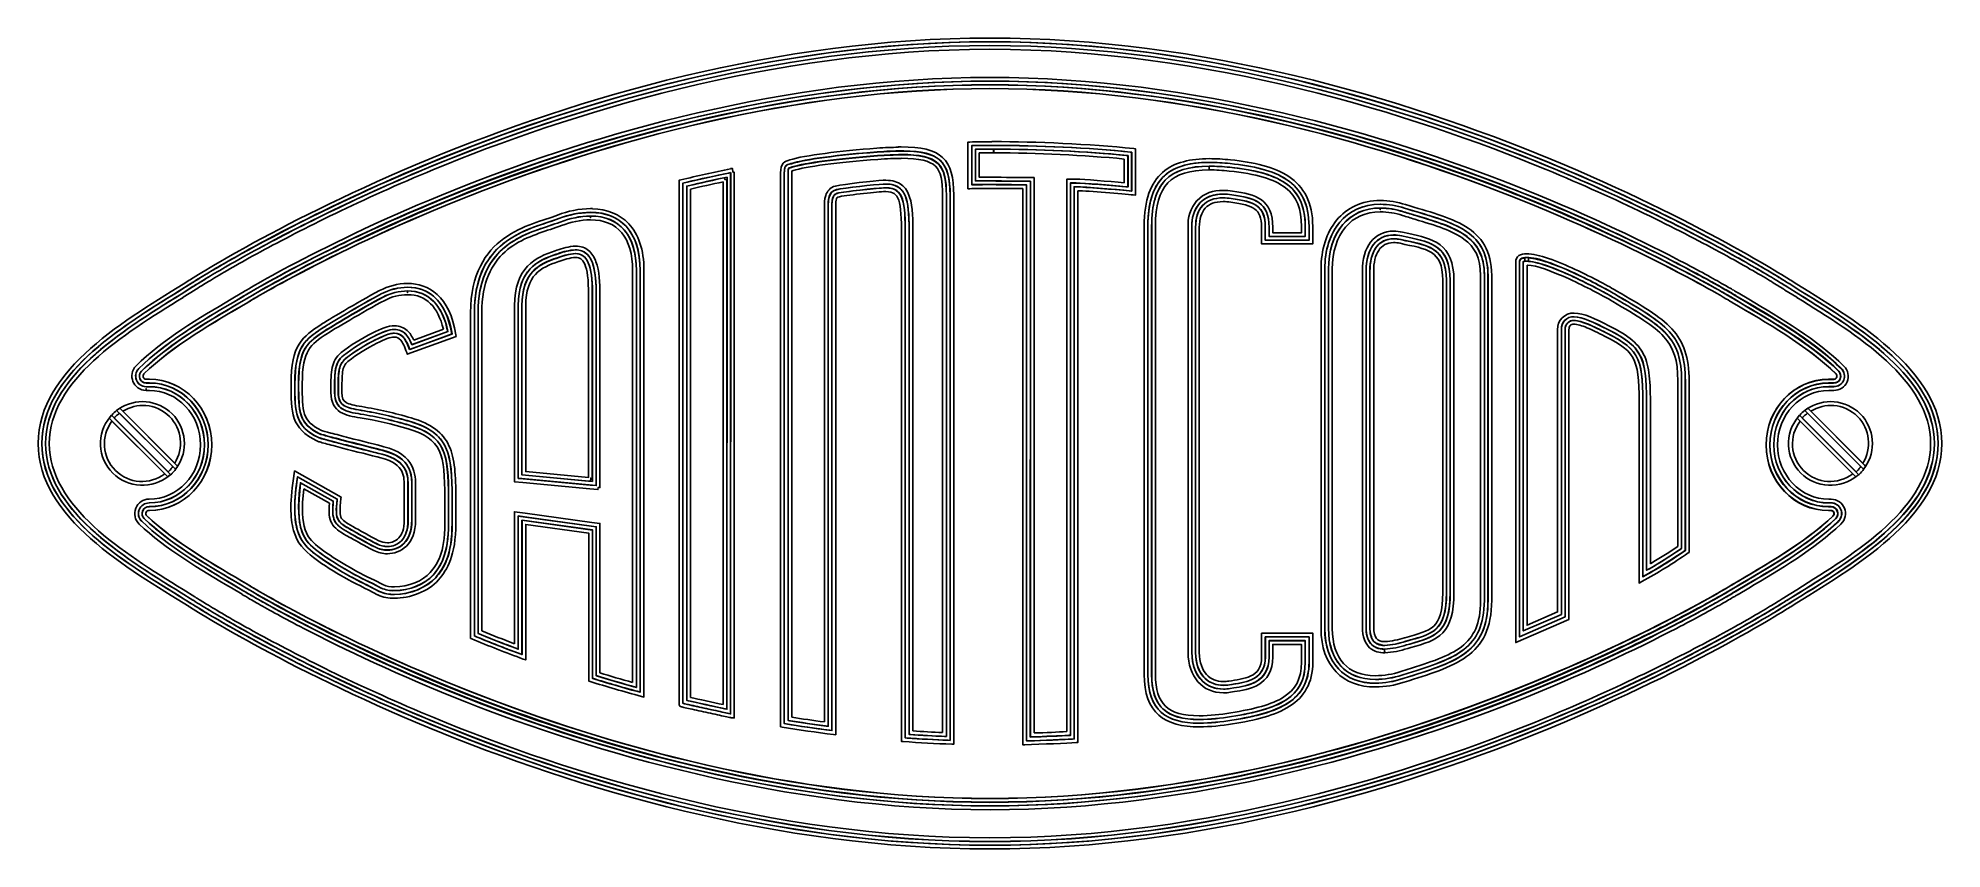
# Model space of a CAD drawing. Extents: x 0 to 134, y 0 to 57.
import ezdxf

# ---------------------------------------------------------------- set-up
doc = ezdxf.new("R2010")
doc.units = 0
doc.layers.get('0').update_dxf_attribs({"linetype": 'CONTINUOUS'})

msp = doc.modelspace()

# ---------------------------------------------------------------- linework, layer by layer
at = {"color": 7}
for points in [[(67.005729, 56.835146)], [(67.005729, 56.570563)], [(67.005729, 56.570563)], [(67.013492, 56.835171)], [(67.005729, 56.305979)], [(67.005729, 54.321604)], [(67.005729, 54.057021)], [(67.005729, 54.057021)], [(67.005729, 53.797605)], [(67.005729, 53.792438)], [(67.005729, 53.792438)], [(67.005729, 53.527854)], [(67.00574, 53.533047)], [(60.742989, 48.855272)], [(60.743031, 49.135874)], [(60.743071, 48.879042)], [(60.743089, 49.119855)], [(67.265145, 49.524481)], [(67.265161, 49.259898)], [(67.270313, 49.259898)], [(48.458543, 47.275523)], [(48.709688, 47.597467)], [(82.473459, 48.323521)], [(82.475051, 48.058937)], [(48.183107, 46.948928)], [(38.746007, 44.788865)], [(38.838013, 44.539797)], [(94.53118, 45.367629)], [(94.53586, 44.838979)], [(94.536866, 45.103562)], [(95.471634, 43.20652)], [(37.7703, 41.885669)], [(37.781164, 42.150265)], [(95.467003, 42.931085)], [(95.477203, 42.666502)], [(95.477301, 42.931085)], [(104.862334, 41.878436)], [(37.774425, 41.620076)], [(104.729952, 41.584397)], [(104.862334, 41.621604)], [(104.862334, 41.357021)], [(25.929167, 39.515273)], [(25.929167, 39.250689)], [(25.929167, 38.986106)], [(7.465694, 31.164878)], [(7.488419, 31.427911)], [(126.528195, 31.164878)], [(126.55092, 31.427911)], [(5.077209, 30.063136)], [(5.602784, 30.617132)], [(5.602784, 30.617132)], [(124.139709, 30.063136)], [(124.665282, 30.617132)], [(124.665282, 30.617132)]]:
    msp.add_lwpolyline(points, close=True, dxfattribs=at)
for points in [[(67.008314, 57.099729), (67.008314, 57.099212)], [(67.019165, 57.099212), (67.019165, 57.099729), (67.013476, 57.099729), (67.008314, 57.099729)], [(65.583078, 49.762709), (65.455435, 49.758058), (65.455435, 46.461618), (65.594447, 46.468852)], [(67.130269, 49.789064), (67.130269, 49.779762)], [(67.26256, 49.789064), (67.130269, 49.789064)], [(52.885655, 48.49767), (52.885126, 48.497141), (52.884597, 48.497141)], [(60.534291, 49.419061), (60.546171, 49.391673)], [(60.73534, 49.419061), (60.534291, 49.419061)], [(60.743028, 48.606718), (60.743063, 48.614459)], [(60.743063, 49.135874), (60.931682, 49.135874)], [(60.743063, 48.879042), (60.743063, 48.87129)], [(65.720018, 46.734987), (65.720018, 49.499676)], [(65.854895, 49.511561), (65.722603, 49.511561), (65.722603, 46.75204), (67.055854, 46.75204)], [(67.053272, 47.275523), (66.249185, 47.275523), (66.249185, 48.987563), (67.26256, 48.987563), (67.26256, 49.252146), (65.984602, 49.252146), (65.984602, 47.01094), (67.053272, 47.01094)], [(67.05587, 47.016624), (65.987202, 47.016624), (65.987202, 49.248013)], [(67.26256, 49.516729), (67.394852, 49.516729), (67.394852, 49.52138)], [(67.270313, 49.259898), (67.270313, 48.995314)], [(76.478019, 48.562783), (76.478019, 46.881231)], [(76.59791, 46.60683), (76.742602, 46.593394), (76.742602, 48.805662), (76.62323, 48.817547)], [(76.736919, 48.801528), (76.736919, 46.592877)], [(76.856743, 46.318475), (77.001439, 46.304524), (77.001439, 49.043373), (76.883099, 49.055774)], [(76.998917, 49.04234), (76.998917, 46.299355)], [(77.117257, 46.024953), (77.263501, 46.009451), (77.263501, 49.28367), (77.145163, 49.296589)], [(82.476631, 48.588104), (82.476102, 48.588104), (82.47352, 48.588104)], [(83.969058, 48.502838), (83.968529, 48.502838)], [(27.664979, 48.07444), (27.664979, 48.073911)], [(45.191556, 47.098273), (45.087688, 47.075018), (45.087688, 10.046271)], [(48.287493, 9.761003), (48.44769, 9.72638), (48.44769, 47.114292), (48.315398, 47.114292), (48.289043, 47.244)], [(48.458541, 47.275523), (48.447693, 9.729494)], [(48.553108, 9.434938), (48.712273, 9.402381), (48.712273, 9.564645), (48.723124, 47.601084)], [(48.723124, 47.601084), (48.564993, 47.569562)], [(48.709688, 47.895123), (48.709688, 47.868768)], [(48.870431, 47.632604), (48.844581, 47.89512), (48.709688, 47.895123)], [(48.709688, 47.597467), (48.709688, 9.410134)], [(48.841996, 9.120251), (48.974288, 9.120251), (48.974288, 47.63054), (48.861117, 47.63054)], [(52.236574, 47.577301), (52.236574, 8.489775), (52.347162, 8.471175)], [(52.501157, 8.716106), (52.501157, 47.577313)], [(52.501202, 47.572145), (52.501202, 8.711467), (52.612306, 8.69337)], [(52.76569, 8.938329), (52.76569, 47.572145)], [(52.76578, 47.569044), (52.76578, 8.938845), (52.8774, 8.920747)], [(53.044307, 48.000025), (53.043778, 48.000025), (53.000886, 47.98659), (52.804515, 47.922511), (52.78954, 47.84603)], [(52.997283, 48.233604), (52.946639, 48.233604), (52.9296, 48.228952)], [(52.983765, 47.96902), (53.024072, 47.96902), (53.043201, 47.975222)], [(53.030313, 9.16622), (53.030313, 47.573696), (53.030313, 47.575257)], [(53.042722, 47.722018), (53.081481, 47.734419), (53.122303, 47.747339)], [(59.671294, 47.058998), (59.474407, 47.058998), (59.470279, 47.058469)], [(70.122336, 8.051559), (70.122336, 47.254335), (69.460877, 47.254335)], [(73.083394, 47.13548), (72.421935, 47.13548), (72.421935, 8.146645)], [(82.473506, 47.794354), (82.47352, 48.058937)], [(82.47352, 48.323521), (82.476165, 48.323521)], [(82.476636, 48.058924), (82.475049, 47.794341)], [(82.476634, 48.323521), (82.476102, 48.323521)], [(83.884781, 47.713209), (83.88531, 47.713209), (83.885839, 47.713209)], [(83.913768, 47.976242), (83.913239, 47.976242)], [(83.913715, 47.975222), (83.914245, 47.975222), (83.914774, 47.975222)], [(83.940676, 48.239805), (83.941206, 48.239805), (83.941206, 48.239276)], [(83.943235, 48.238254), (83.942177, 48.238254)], [(30.163014, 46.475093), (30.163544, 46.475093)], [(45.65096, 46.928257), (45.352272, 46.860044), (45.352272, 10.14549), (45.454073, 10.121201)], [(45.352272, 10.147038), (45.352272, 46.862628)], [(45.719175, 46.671942), (45.616855, 46.648172), (45.616855, 10.353746), (45.71969, 10.32996)], [(45.616857, 10.355813), (45.616857, 46.649204), (45.709874, 46.670392)], [(45.881438, 10.565101), (45.881438, 46.436814)], [(48.183107, 46.948928), (48.183107, 10.055056)], [(56.109762, 46.65591), (56.108703, 46.65591), (56.107645, 46.655381)], [(56.174341, 46.399595), (56.172754, 46.399066), (56.171166, 46.399066)], [(56.227065, 46.137091), (56.226535, 46.136562), (56.225477, 46.136562)], [(59.671294, 46.794415), (59.487324, 46.794415), (59.483699, 46.793886)], [(59.4863, 46.794412), (59.671302, 46.794412)], [(59.663542, 46.524147), (59.495592, 46.524147), (59.491465, 46.524147)], [(59.499706, 46.259576), (59.501823, 46.259576), (59.663571, 46.259576)], [(59.499754, 46.529835), (59.67132, 46.529835)], [(63.666915, 46.008416), (63.666915, 8.082566)], [(63.793013, 7.810749), (63.931506, 7.804557), (63.931506, 46.008416)], [(63.931498, 45.984645), (63.931498, 7.807648)], [(64.058133, 7.535315), (64.196108, 7.530155), (64.196108, 7.667604), (64.196108, 45.984645)], [(64.187813, 46.018752), (64.187813, 7.529629)], [(64.314967, 7.257809), (64.452426, 7.252121), (64.452426, 46.018752)], [(69.318248, 46.470403), (69.318248, 7.22267), (69.453641, 7.225771)], [(69.458292, 46.730852), (69.590584, 46.730852), (69.587938, 7.491904), (69.723847, 7.495529)], [(69.852537, 7.765791), (69.855183, 46.995436), (69.722892, 46.995436), (69.458308, 46.995436)], [(69.582832, 7.496037), (69.582832, 46.723618), (69.460359, 46.732921)], [(69.460877, 46.989752), (69.857752, 46.989752), (69.857752, 7.777676), (69.994177, 7.781301)], [(72.560945, 7.887237), (72.686519, 7.893958), (72.686519, 46.870896), (73.083394, 46.870896)], [(73.082362, 46.865728), (73.080245, 46.865728), (72.680788, 46.865728), (72.680788, 7.882062)], [(72.820816, 7.622653), (72.945355, 7.629876), (72.945355, 46.601145), (73.073511, 46.601145)], [(73.072543, 46.601145), (72.940251, 46.601145), (72.940251, 7.635565)], [(73.081327, 7.376665), (73.204835, 7.38492), (73.204835, 46.326227)], [(83.447115, 46.085414), (83.45074, 46.084885), (83.454364, 46.084885)], [(83.455359, 45.820314), (83.45483, 45.820314)], [(84.022277, 45.776906), (84.022806, 45.776906), (84.023335, 45.776906)], [(84.024846, 45.776906), (84.024317, 45.776906)], [(84.061535, 46.038905), (84.062594, 46.038376)], [(103.847916, 46.467303), (103.848445, 46.467303)], [(36.598283, 44.355287), (36.599342, 44.355817), (36.6004, 44.355817)], [(38.745956, 44.788853), (38.84104, 44.788853)], [(38.835388, 44.534605), (38.835388, 44.416782), (38.833287, 44.534605)], [(38.837939, 44.804356), (38.83688, 44.804356), (38.835872, 44.804356)], [(38.973331, 45.066355), (38.838457, 45.063762)], [(38.973331, 45.042584), (38.973331, 45.066355)], [(55.332498, 45.239963), (55.332498, 8.828773)], [(55.447269, 8.544544), (55.597131, 8.524383), (55.597131, 45.241522), (55.597131, 45.242052)], [(55.597041, 45.239963), (55.597041, 8.526984)], [(55.712376, 8.24275), (55.86172, 8.22362), (55.86172, 45.241517), (55.86172, 45.242046)], [(55.861675, 45.193467), (55.861675, 8.22518)], [(55.97743, 7.940974), (56.126258, 7.922374), (56.126258, 45.193479)], [(81.611557, 45.635313), (81.607933, 45.631696), (81.604308, 45.62756)], [(83.985582, 45.514907), (83.986111, 45.514907)], [(94.538377, 45.631708), (94.538377, 45.63274), (94.529063, 45.63274), (94.527563, 45.632729)], [(94.527563, 45.632729), (94.527563, 45.631697)], [(94.540446, 45.103575), (94.538329, 44.985752), (94.538411, 45.103562)], [(94.539573, 45.368133), (94.539043, 45.368133), (94.538416, 45.368145)], [(96.098484, 44.580597), (96.099014, 44.580597), (96.099543, 44.580597)], [(96.176005, 44.84518), (96.176534, 44.844651), (97.034879, 44.580068), (97.035408, 44.579538)], [(96.179648, 44.83279), (96.17859, 44.83279)], [(96.241679, 45.09116), (96.242209, 45.09116), (96.243267, 45.090631)], [(97.110426, 44.833294), (97.112013, 44.833294), (96.254702, 45.097878), (96.255231, 45.097349)], [(96.322285, 45.343341), (96.320697, 45.34387)], [(96.95892, 44.316013), (96.959978, 44.315484), (96.961566, 44.314955)], [(97.039089, 44.568194), (97.036443, 44.568724)], [(35.914081, 43.845252), (35.915669, 43.845252)], [(35.918738, 43.845241), (35.919267, 43.84577), (35.920325, 43.84577)], [(35.997877, 43.594094), (35.998936, 43.594094), (35.999465, 43.594623)], [(36.683548, 44.10724), (36.686643, 44.108802)], [(36.689271, 44.111904), (36.6898, 44.112433), (36.690858, 44.112433)], [(36.77771, 43.86024), (36.779298, 43.860769), (36.780356, 43.861298)], [(38.835528, 44.270059), (38.835404, 44.270021)], [(60.76428, 43.174493), (60.76428, 7.457281), (60.886753, 7.448497)], [(61.028834, 7.705328), (61.028834, 43.174481)], [(61.03661, 43.180169), (61.03661, 7.703262), (61.159602, 7.694478)], [(61.301167, 7.951825), (61.301167, 43.180165)], [(61.301175, 43.180162), (61.301175, 7.948208), (61.425198, 7.940455)], [(61.56575, 8.197805), (61.56575, 43.180165)], [(77.880001, 43.828188), (77.880001, 12.186708)], [(78.144523, 12.186708), (78.144523, 43.828188)], [(78.147169, 43.828188), (78.147169, 12.186708)], [(78.409168, 43.828188), (78.409168, 12.178956)], [(78.411734, 12.186708), (78.411734, 43.828188)], [(78.673738, 12.178953), (78.673738, 43.828188)], [(80.978507, 43.730519), (80.978507, 13.728215), (80.978507, 13.727157)], [(81.243128, 13.731306), (81.243128, 43.742405), (81.242599, 43.746022)], [(81.243128, 43.738258), (81.243128, 13.735956), (81.243128, 13.735427)], [(81.507663, 43.738271), (81.507663, 13.739069), (81.507663, 13.738011)], [(81.507703, 13.739069), (81.507703, 43.738271)], [(81.772281, 13.741638), (81.772281, 43.738271)], [(86.16169, 43.738271), (86.16169, 42.568833), (89.773355, 42.568833), (89.773355, 43.799249)], [(89.508825, 43.799237), (89.508825, 42.833404), (86.426249, 42.833404), (86.426249, 43.738271)], [(86.426289, 43.738271), (86.426289, 42.833416), (89.508788, 42.833416), (89.508788, 43.799249)], [(89.244165, 43.799249), (89.244165, 43.098), (86.690832, 43.098), (86.690832, 43.738271)], [(86.690859, 43.738258), (86.690859, 43.097987), (89.244191, 43.097987), (89.244191, 43.799236)], [(88.979584, 43.799236), (88.979584, 43.36257), (86.955418, 43.36257), (86.955418, 43.738271)], [(95.477867, 43.195681), (95.467003, 43.195668)], [(95.472639, 43.471104), (95.472142, 43.471104)], [(96.478839, 43.042189), (96.033905, 43.137274), (96.033905, 43.137803)], [(96.041604, 43.143475), (96.042133, 43.143475), (96.483966, 43.047874)], [(96.540299, 43.306773), (96.53977, 43.306773), (96.098453, 43.401857), (96.097923, 43.401857)], [(36.451013, 42.117685), (36.457205, 42.120278), (36.338349, 42.080487)], [(36.522843, 41.87739), (36.409672, 41.839666)], [(36.421034, 41.829343), (36.421563, 41.829343), (36.544552, 41.870168), (36.547647, 41.871729)], [(36.492333, 41.588531), (36.492863, 41.588531), (36.615336, 41.629356), (36.618431, 41.630388)], [(37.763069, 41.886188), (37.756349, 41.885658)], [(37.762037, 42.150771), (37.75791, 42.150242)], [(37.766686, 42.150771), (37.762037, 42.150771)], [(37.769271, 41.886188), (37.763069, 41.886188)], [(37.772372, 42.415354), (37.768244, 42.414825)], [(37.777023, 42.415354), (37.772372, 42.415354)], [(95.467003, 42.931085), (95.477349, 42.931085)], [(95.931535, 42.614825), (95.932593, 42.614296), (95.933122, 42.614296)], [(95.979641, 42.878375), (95.979112, 42.878904), (96.42353, 42.783303)], [(36.577611, 41.326532), (36.581739, 41.328093), (36.585866, 41.329654)], [(41.801656, 40.698146), (41.801656, 11.619817)], [(41.89825, 11.31597), (42.066197, 11.269461), (42.066197, 40.698146)], [(42.06875, 40.703314), (42.066104, 11.27307)], [(42.163836, 10.969212), (42.330748, 10.923736), (42.330748, 11.096853), (42.333333, 40.703314)], [(42.335918, 40.687811), (42.335918, 10.934589)], [(42.433068, 10.630206), (42.600502, 10.584213), (42.600502, 40.687811)], [(90.355208, 40.777728), (90.355208, 15.427854)], [(90.619792, 40.777728), (90.619792, 15.427854)], [(90.619792, 15.427854), (90.619792, 40.777728)], [(90.884375, 15.427854), (90.884375, 40.777728)], [(90.884375, 40.777728), (90.884375, 15.430439)], [(91.148987, 15.430414), (91.148987, 40.777728)], [(93.270726, 40.645436), (93.270726, 15.541543)], [(93.530171, 40.634584), (93.530171, 15.531206)], [(93.535317, 15.541535), (93.535317, 40.645436)], [(93.794755, 15.531182), (93.794755, 40.634584)], [(93.80505, 40.634584), (93.80505, 15.536376)], [(94.069535, 15.536339), (94.069535, 40.634584)], [(101.610377, 40.33587), (101.610377, 17.407037)], [(101.874905, 40.346205), (101.874905, 17.417372)], [(101.874968, 17.407072), (101.874968, 40.335895)], [(102.129167, 40.34623), (102.129167, 17.414814)], [(102.139575, 17.417407), (102.139575, 40.34623)], [(102.39375, 17.414814), (102.39375, 40.34623)], [(104.092354, 41.272272), (104.092354, 14.43205), (107.836311, 16.066058), (107.836311, 36.502537)], [(107.571638, 36.511851), (107.571638, 36.509787), (107.571638, 16.239191), (104.356847, 14.836174), (104.356847, 41.272272)], [(104.356937, 41.28054), (104.356937, 14.847528), (107.571728, 16.251576), (107.571728, 36.520624), (107.571199, 36.526307)], [(107.307663, 36.504086), (107.307134, 36.514939), (107.307134, 16.424693), (104.62151, 15.251121), (104.62151, 41.28054)], [(104.730042, 41.584397), (104.730042, 41.347202), (104.621521, 41.336868), (104.621521, 15.252156), (107.307145, 16.426244), (107.307145, 36.526825), (107.306615, 36.530442)], [(104.886104, 41.081585), (104.924863, 41.077968)], [(107.042577, 36.515985), (107.042577, 16.59937), (104.88612, 15.656792), (104.886104, 41.081585)], [(104.994559, 41.327576), (104.994559, 41.583891)], [(10.648446, 39.777272), (9.821623, 39.248622)], [(10.795715, 39.551446), (10.798308, 39.55351), (9.9596, 39.024343)], [(9.962699, 39.024863), (9.963229, 39.025393), (10.792635, 39.555076), (10.793165, 39.555605)], [(10.100159, 38.799554), (10.100688, 38.800083), (10.940947, 39.330283), (10.942508, 39.331315)], [(10.653613, 39.765903), (10.654645, 39.766433), (10.655174, 39.766962)], [(14.249768, 39.119948), (13.487024, 38.668813)], [(25.929167, 39.515273), (25.928135, 39.515273), (25.9271, 39.515273)], [(25.929167, 39.779856), (25.928638, 39.779856), (25.927616, 39.779856)], [(25.92918, 39.250702), (25.92918, 39.11841), (25.928648, 39.250689)], [(25.929178, 39.515273), (25.930739, 39.515273)], [(33.469789, 38.203205), (33.469789, 25.779677), (34.068718, 25.72335), (38.781093, 25.289267), (39.357803, 25.236559), (39.370212, 25.368332), (39.49682, 25.368332), (39.49682, 38.959751)], [(33.731798, 38.213531), (33.731798, 26.030812), (39.234822, 25.522315), (39.234822, 38.959751)], [(39.232231, 38.959751), (39.232231, 25.514059), (38.805384, 25.552818), (34.09301, 25.986899), (33.734375, 26.02049), (33.734375, 38.203208)], [(38.970217, 38.959751), (38.970217, 25.812234), (33.99636, 26.272154), (33.99636, 38.213544)], [(33.998956, 38.203196), (33.998956, 26.260772), (38.69531, 25.82824), (38.69531, 25.815328), (38.841037, 25.815328), (38.851885, 26.055622), (38.959888, 25.94762), (38.959888, 38.959751)], [(38.69532, 38.959751), (38.69532, 26.09387), (34.263542, 26.502114), (34.263542, 38.203208)], [(98.940691, 40.002569), (98.940691, 17.949148)], [(99.194938, 40.002594), (99.194938, 17.949148)], [(99.205238, 17.949145), (99.205238, 40.002581)], [(99.459537, 17.949098), (99.459537, 40.002581)], [(99.464664, 40.002581), (99.464664, 17.954831)], [(99.729253, 17.954831), (99.729253, 40.002581)], [(111.199914, 38.962852), (111.051605, 39.050185)], [(120.52186, 38.663627), (120.521331, 38.663627), (119.767371, 39.111145), (119.766842, 39.111145)], [(123.076719, 39.318386), (123.078835, 39.316825), (123.911341, 38.800061), (123.911341, 38.799531)], [(124.050827, 39.024863), (123.223486, 39.538527), (123.219861, 39.540591)], [(123.22452, 39.544211), (124.05651, 39.014527), (124.05704, 39.013998)], [(124.197586, 39.238287), (124.195999, 39.239319), (123.364009, 39.769003), (123.361363, 39.770564)], [(123.361455, 39.766937), (123.362514, 39.766408), (123.363572, 39.765879)], [(123.505679, 39.98922), (123.503563, 39.990252)], [(14.382068, 38.892572), (13.619324, 38.441437)], [(13.621378, 38.44096), (13.621908, 38.44096), (14.387752, 38.894162), (14.388784, 38.895194)], [(13.754199, 38.213544), (14.520044, 38.666746), (14.521076, 38.667778)], [(14.656922, 38.4414), (14.657452, 38.44193), (14.658483, 38.442459)], [(14.656986, 38.446604), (14.657516, 38.447133), (14.658547, 38.447662)], [(24.190253, 38.820741), (24.190253, 38.820212), (24.189724, 38.820212)], [(24.200063, 38.805777), (24.200063, 38.806307)], [(30.376958, 37.713823), (30.376958, 14.728662), (30.45809, 14.694557)], [(30.638956, 37.713832), (30.638956, 14.905921), (30.719572, 14.871816)], [(30.641541, 14.90644), (30.641541, 37.713832)], [(30.900471, 37.713843), (30.900471, 15.080083), (30.982637, 15.045976)], [(30.90354, 15.083689), (30.90354, 37.713832)], [(31.165096, 15.258873), (31.165096, 37.713832)], [(110.783418, 38.594399), (110.930179, 38.504999), (110.931238, 38.50447)], [(111.066604, 38.731858), (111.065016, 38.73289), (110.91722, 38.82229), (110.916162, 38.822819)], [(110.917778, 38.821775), (110.917778, 38.822304), (111.066088, 38.734971)], [(119.352915, 38.44247), (119.353973, 38.441941), (119.354502, 38.441412)], [(119.352923, 38.44247), (119.353981, 38.441941), (119.35451, 38.441412)], [(119.491907, 38.667774), (119.489791, 38.668806)], [(119.492448, 38.685866), (120.25209, 38.234731)], [(120.386967, 38.462624), (120.386438, 38.462624), (119.623692, 38.915826), (119.622104, 38.916355)], [(119.633526, 38.882753), (120.38697, 38.435752)], [(19.984838, 36.66377), (19.98587, 36.664299), (19.986399, 36.664828)], [(19.994128, 36.671002), (19.993599, 36.671002)], [(20.126406, 36.464801), (20.125877, 36.464271)], [(26.041301, 35.246837), (26.088844, 35.126947), (29.077808, 36.220421), (29.056615, 36.331008)], [(26.192727, 35.573924), (26.24337, 35.462303), (28.774483, 36.388344), (28.749162, 36.501516)], [(28.764132, 36.387298), (26.222686, 35.457123)], [(28.453585, 36.55318), (26.362239, 35.787852)], [(108.195449, 37.160893), (108.199576, 37.160893), (108.204233, 37.160893)], [(108.197518, 37.425478), (108.200613, 37.425478), (108.204238, 37.425478)], [(110.425286, 36.31495), (110.462491, 36.296347)], [(110.461925, 36.305133), (110.461396, 36.305662), (110.460867, 36.305662)], [(110.580847, 36.533026), (110.543639, 36.551629)], [(110.544147, 36.550596), (110.547772, 36.548532), (110.583946, 36.53303)], [(110.700243, 36.771254), (110.696618, 36.772815), (110.655793, 36.790386)], [(20.270122, 36.24263), (20.271154, 36.243159)], [(23.547917, 36.031248), (23.548446, 36.031777), (23.549478, 36.031777)], [(23.664189, 35.795616), (23.66522, 35.796145), (23.666252, 35.796674)], [(23.770138, 35.554815), (23.77117, 35.555345), (23.771699, 35.555874)], [(25.867695, 34.906301), (25.911103, 34.778144), (29.354822, 36.042149), (29.338285, 36.149636)], [(29.046827, 36.211082), (26.057841, 35.113991)], [(6.780981, 33.960573), (6.780452, 33.960044), (6.779923, 33.959515)], [(7.151494, 33.59057), (7.150964, 33.590041)], [(7.151501, 33.584885), (7.150972, 33.584885)], [(7.164396, 33.583892), (7.164925, 33.584421), (7.165455, 33.58495)], [(21.246765, 34.902118), (21.245733, 34.901589), (21.244701, 34.901059)], [(21.407996, 34.695904), (21.407466, 34.695375), (21.406434, 34.694846)], [(21.561991, 34.487156), (21.56096, 34.486124), (21.559928, 34.485595)], [(21.724255, 34.277879), (21.724785, 34.278408)], [(126.86624, 33.584391), (126.86571, 33.584921), (126.865181, 33.58545)], [(126.869259, 33.593154), (126.870317, 33.592624), (126.870846, 33.592095)], [(126.872915, 33.572481), (126.871856, 33.573513), (126.870269, 33.574545)], [(127.055295, 33.753867), (127.055824, 33.753867)], [(127.056327, 33.780286), (127.055798, 33.780815)], [(7.485311, 32.75805), (7.486343, 32.75805), (7.487904, 32.75805), (7.509092, 32.75805), (7.715281, 32.75805)], [(7.485823, 32.228871), (7.487887, 32.361163), (7.487887, 32.228871), (7.535429, 32.228871), (7.715263, 32.228871)], [(7.7152, 33.022597), (7.509011, 33.022597), (7.48989, 33.022597)], [(7.715279, 32.493519), (7.535445, 32.493519), (7.48997, 32.493519)], [(7.728715, 32.752935), (7.535446, 32.752935), (7.501339, 32.752935), (7.50081, 32.752935)], [(7.500834, 32.488312), (7.535457, 32.488312), (7.728727, 32.488312)], [(7.715236, 33.017442), (7.505947, 33.017442), (7.503354, 33.017442)], [(7.514258, 32.752895), (7.715279, 32.752895)], [(20.523815, 32.336875), (20.523815, 32.072808)], [(20.783217, 32.33685), (20.783217, 32.072783)], [(20.788395, 32.072833), (20.788395, 32.337416)], [(21.047811, 32.072833), (21.047811, 32.337416), (21.047811, 32.337945)], [(115.522171, 32.898094), (115.522171, 21.218188)], [(115.727816, 21.035268), (115.786728, 21.074543), (115.786728, 32.898106)], [(115.786731, 32.890367), (115.786731, 21.070416)], [(115.993421, 20.887986), (116.051298, 20.92726), (116.051298, 32.890354)], [(116.051248, 32.890365), (116.051248, 20.943808)], [(116.259054, 20.761378), (116.315897, 20.800653), (116.315897, 32.890354)], [(126.516339, 33.006601), (126.514752, 33.006601), (126.48116, 33.006601), (126.153532, 33.006601)], [(126.153579, 32.742041), (126.481207, 32.742041), (126.510147, 32.742041)], [(126.499811, 33.01952), (126.49309, 33.020049), (126.158744, 33.020049)], [(126.158781, 32.755489), (126.486928, 32.755489), (126.474016, 32.756018)], [(126.163869, 32.228868), (126.44964, 32.228868), (126.522504, 32.228868)], [(126.523567, 32.760597), (126.470833, 32.760597), (126.163874, 32.760597)], [(126.525107, 32.493479), (126.524578, 32.493479), (126.449648, 32.493479), (126.163877, 32.493479)], [(126.163894, 32.496127), (126.470833, 32.496127), (126.52406, 32.496127)], [(126.978333, 33.068096), (126.978333, 33.067567), (126.977804, 33.067038)], [(127.465082, 32.8371), (127.465611, 32.838132), (127.466141, 32.839693)], [(5.536096, 30.903395), (5.406905, 30.812445), (9.56169, 26.660761), (9.652124, 26.789952)], [(5.627563, 30.965924), (5.53713, 30.903912)], [(5.627563, 30.965924), (5.53713, 30.903912)], [(9.654682, 26.794075), (9.712559, 26.883994), (9.637112, 26.95944), (5.627563, 30.965924)], [(9.654682, 26.794075), (9.712559, 26.883994), (9.637112, 26.95944), (5.627563, 30.965924)], [(21.301542, 32.077484), (21.301542, 32.078013)], [(124.598597, 30.903395), (124.469406, 30.812445), (128.62419, 26.660761), (128.714624, 26.789952)], [(124.690063, 30.965924), (124.599629, 30.903912)], [(124.690063, 30.965924), (124.599629, 30.903912)], [(128.717193, 26.794075), (128.775071, 26.883994), (128.699625, 26.95944), (124.690063, 30.965924)], [(128.717193, 26.794075), (128.775071, 26.883994), (128.699625, 26.95944), (124.690063, 30.965924)], [(4.955228, 30.356634), (4.87668, 30.263617), (9.011311, 26.128468), (9.102779, 26.19513)], [(4.955228, 30.356634), (4.87668, 30.263617), (9.011311, 26.128468), (9.102779, 26.19513)], [(5.038969, 30.474997), (4.946468, 30.363377)], [(9.10177, 26.20859), (9.213391, 26.301091), (5.038969, 30.474997)], [(5.077209, 30.063136), (8.80153, 26.338816)], [(5.138188, 30.577317), (5.137659, 30.576788), (5.137129, 30.576259)], [(5.138188, 30.577317), (5.137659, 30.576788), (5.137129, 30.576259)], [(9.034074, 26.479892), (5.234306, 30.27966)], [(9.034074, 26.479892), (5.234306, 30.27966)], [(5.323189, 30.388182), (5.323719, 30.388711)], [(5.323189, 30.388182), (5.323719, 30.388711)], [(5.602759, 30.617108), (9.367904, 26.854547)], [(5.602759, 30.617108), (9.367904, 26.854547)], [(9.504845, 27.091741), (5.83737, 30.756118)], [(9.322428, 30.576283), (9.321899, 30.576283)], [(22.57847, 30.296691), (22.578999, 30.296691), (22.579528, 30.296691)], [(22.618247, 30.561248), (22.618776, 30.561248)], [(22.622894, 30.55768), (22.621875, 30.55768)], [(26.117808, 30.024866), (26.117279, 30.024866)], [(112.794666, 30.781439), (112.794666, 18.632826), (112.990519, 18.740829)], [(113.059184, 19.094307), (113.059184, 30.781439)], [(113.059234, 30.773687), (113.059234, 19.068975), (113.256637, 19.181113)], [(113.32383, 30.773691), (113.32383, 19.532001), (113.522268, 19.64724)], [(113.323833, 19.534592), (113.323833, 30.773688)], [(113.58844, 20.001208), (113.58844, 30.773688)], [(124.017728, 30.356634), (123.939178, 30.263617), (128.073809, 26.128468), (128.165278, 26.19513)], [(124.017728, 30.356634), (123.939178, 30.263617), (128.073809, 26.128468), (128.165278, 26.19513)], [(124.101468, 30.474997), (124.008967, 30.363377)], [(128.16427, 26.20859), (128.275892, 26.301091), (124.101468, 30.474997)], [(124.139709, 30.063136), (127.864029, 26.338816)], [(124.200687, 30.577317), (124.200158, 30.576788), (124.199629, 30.576259)], [(124.200687, 30.577317), (124.200158, 30.576788), (124.199629, 30.576259)], [(128.096587, 26.479892), (124.296805, 30.27966)], [(128.096587, 26.479892), (124.296805, 30.27966)], [(124.385689, 30.388182), (124.386218, 30.388711)], [(124.385689, 30.388182), (124.386218, 30.388711)], [(124.665272, 30.617108), (128.430417, 26.854547)], [(124.665272, 30.617108), (128.430417, 26.854547)], [(128.567355, 27.091741), (124.89987, 30.756118)], [(128.38493, 30.576283), (128.384401, 30.576283)], [(19.643233, 28.908169), (19.646334, 28.906581), (19.649951, 28.905523)], [(19.64482, 28.900419), (19.644291, 28.900419)], [(19.740887, 29.16756), (19.747605, 29.164464), (19.754839, 29.161819)], [(24.253354, 28.258621), (24.252825, 28.258621)], [(24.117944, 27.724264), (24.117415, 27.724264)], [(24.18661, 28.0022), (24.187139, 28.0022)], [(24.194391, 27.986282), (24.193862, 27.986282)], [(9.325504, 26.375999), (9.329121, 26.379624), (9.332738, 26.383249)], [(9.325504, 26.375999), (9.329121, 26.379624), (9.332738, 26.383249)], [(21.231756, 24.611247), (21.242609, 24.699099), (17.953921, 26.548082), (17.924465, 26.359979)], [(20.959396, 24.472765), (20.969215, 24.55958), (18.165252, 26.136746), (18.13838, 25.945026)], [(18.167378, 26.12436), (20.963073, 24.552881)], [(20.681929, 24.332165), (20.689682, 24.417429), (18.376128, 25.718126), (18.352358, 25.521755)], [(18.385959, 25.709386), (20.691762, 24.412306)], [(128.388002, 26.375999), (128.391626, 26.379624), (128.395251, 26.383249)], [(128.388002, 26.375999), (128.391626, 26.379624), (128.395251, 26.383249)], [(7.736996, 24.287263), (7.715808, 24.291396), (7.702888, 24.291396)], [(18.604049, 25.286723), (20.416858, 24.267665)], [(25.693511, 25.341952), (25.693511, 23.069224)], [(25.958142, 23.069251), (25.958142, 25.341979)], [(25.971529, 25.431835), (25.971529, 25.347083), (25.971529, 23.074355)], [(26.228358, 25.447317), (26.228358, 25.363085), (26.228358, 23.087255)], [(26.236127, 23.074438), (26.236127, 25.347166), (26.236127, 25.431917)], [(26.49301, 23.087361), (26.49301, 25.36319), (26.49301, 25.447423)], [(28.55384, 24.6221), (28.55384, 22.854766)], [(28.810645, 24.606055), (28.810645, 22.838723)], [(28.818381, 22.85466), (28.818381, 24.622125)], [(29.066964, 24.627281), (29.066964, 22.859947)], [(29.075249, 22.838743), (29.075249, 24.606075)], [(29.331541, 22.859859), (29.331541, 24.627193)], [(126.325126, 24.294044), (126.163894, 24.294044)], [(126.333898, 24.550784), (126.333369, 24.550784), (126.171622, 24.550784)], [(126.171629, 24.286229), (126.333377, 24.286229)], [(7.001615, 23.813415), (7.002144, 23.813415), (7.002144, 23.813945)], [(7.184574, 22.992768), (7.184045, 22.993297), (7.183516, 22.993826)], [(7.239845, 23.715755), (7.240374, 23.715755), (7.240374, 23.716284)], [(7.353547, 23.185507), (7.354076, 23.184978), (7.354605, 23.184449)], [(7.359242, 23.183464), (7.358713, 23.183993), (7.358184, 23.184522)], [(7.358712, 23.180339), (7.359241, 23.17981), (7.35977, 23.179281)], [(7.696677, 24.02531), (7.71528, 24.021685), (7.728715, 24.021685)], [(7.703831, 23.76218), (7.706932, 23.76218), (7.710033, 23.76218)], [(7.709034, 23.757026), (7.712135, 23.757026), (7.715236, 23.757026)], [(7.710113, 24.0268), (7.716315, 24.0268)], [(7.715279, 24.021645), (7.721481, 24.021116)], [(39.499471, 12.293679), (39.499471, 22.837738), (38.930514, 22.916803), (34.218139, 23.567924), (33.467281, 23.670244), (33.467281, 14.35195)], [(33.553022, 14.034151), (33.731822, 13.966455), (33.731822, 23.366915), (34.181926, 23.305937), (38.894298, 22.654813), (39.234846, 22.607273), (39.234846, 12.097319), (39.328381, 12.068379)], [(39.234753, 12.100409), (39.234753, 22.607778), (33.734375, 23.366389), (33.734375, 13.970579)], [(33.82119, 13.65277), (33.998958, 13.58714), (33.998958, 23.063047), (38.97023, 22.376784), (38.97023, 11.904038), (39.063247, 11.875101)], [(38.975916, 11.915407), (38.975916, 22.388153), (34.001543, 23.072349), (34.001543, 13.589722)], [(126.153532, 23.746184), (126.314764, 23.746184)], [(126.31534, 24.01079), (126.31481, 24.01079), (126.153579, 24.01079)], [(126.158744, 23.759632), (126.311189, 23.759632), (126.315846, 23.759632)], [(126.29778, 24.023709), (126.307093, 24.024238), (126.158781, 24.024238)], [(126.163874, 24.029348), (126.325622, 24.029348), (126.326151, 24.029348)], [(126.465142, 23.361712), (126.464613, 23.361183), (126.464613, 23.360654)], [(126.481729, 23.37516), (126.480671, 23.374631), (126.480141, 23.374102)], [(126.645553, 23.167936), (126.645553, 23.168465)], [(126.657915, 23.189073), (126.657386, 23.188544)], [(126.661582, 23.180855), (126.661582, 23.181384)], [(126.776255, 23.724455), (126.776255, 23.723926)], [(127.022758, 23.821192), (127.022758, 23.821721)], [(21.607483, 21.993383), (21.901006, 21.822851), (21.921159, 21.822851)], [(21.734075, 22.220709), (21.997625, 22.065163), (22.022946, 22.05122), (22.021914, 22.052278)], [(22.020864, 22.06976), (21.990375, 22.087329), (21.972288, 22.087329), (21.737677, 22.223237), (21.736645, 22.223766)], [(22.153133, 22.281639), (22.152603, 22.282169), (22.129349, 22.294577), (21.864766, 22.450642), (21.863734, 22.4517)], [(22.126826, 22.290487), (22.127356, 22.290487)], [(22.259612, 22.519385), (22.259083, 22.519385)], [(34.088358, 13.271388), (34.266127, 13.206276), (34.266127, 22.768998), (38.711333, 22.157149), (38.711333, 11.719545), (38.803834, 11.690089)], [(19.457222, 20.639929), (19.457222, 20.640458)], [(19.460263, 20.645607), (19.460792, 20.644548), (19.461824, 20.644019)], [(19.618956, 20.85693), (19.617924, 20.85746)], [(19.621531, 20.860024), (19.622563, 20.858966), (19.623594, 20.858437)], [(19.780201, 21.07144), (19.779169, 21.071969)], [(23.543282, 20.93505), (23.543811, 20.93505), (23.543811, 20.93452)], [(23.664173, 21.170576), (23.663141, 21.171106)], [(23.78302, 21.392803), (23.78249, 21.392803)], [(24.502404, 21.211484), (24.502934, 21.211484)], [(24.507577, 20.703526), (24.508106, 20.703526), (24.508635, 20.703526)], [(24.516321, 21.217104), (24.515791, 21.217104)], [(24.186143, 18.523248), (24.185614, 18.523248), (23.587717, 18.830207), (23.585654, 18.831266)], [(27.921782, 19.011535), (27.92284, 19.012593), (27.923899, 19.013652)], [(9.823173, 17.715053), (10.659814, 17.195705), (10.662915, 17.194117)], [(9.960632, 17.945529), (10.790039, 17.432898), (10.7916, 17.43184)], [(10.793106, 17.424077), (9.962666, 17.939808)], [(10.93985, 17.650928), (10.935199, 17.654024), (10.100108, 18.170271), (10.099578, 18.170271)], [(13.503036, 18.285536), (14.252345, 17.840602), (14.252345, 17.840073)], [(13.627075, 18.520677), (13.627604, 18.520677), (14.386731, 18.071092)], [(14.386721, 18.06852), (14.38569, 18.069049), (13.637932, 18.512951)], [(14.523661, 18.297446), (14.522629, 18.297975), (13.762469, 18.748592)], [(14.658468, 18.524735), (14.657939, 18.525264), (14.656907, 18.525793)], [(14.663659, 18.519593), (14.66313, 18.520122), (14.662098, 18.520652)], [(23.345825, 18.35372), (23.95354, 18.044179), (23.956133, 18.04312)], [(24.065709, 18.283937), (23.460578, 18.591928), (23.458514, 18.592986)], [(23.472972, 18.591392), (24.076036, 18.28185), (24.079653, 18.280263)], [(23.815579, 17.805462), (23.818172, 17.803875), (23.820765, 17.802287)], [(25.000545, 17.827696), (24.998481, 17.827696), (24.996417, 17.827696)], [(25.013449, 18.097384), (25.011385, 18.097384), (25.009321, 18.097384)], [(25.016589, 18.364601), (25.013996, 18.364601), (25.011932, 18.364601)], [(119.344117, 18.50772), (119.343059, 18.506661), (119.342001, 18.506132)], [(119.360162, 18.520652), (119.359103, 18.520122), (119.358045, 18.519593)], [(119.479543, 18.280354), (119.481131, 18.281413)], [(120.246923, 18.748505), (120.246394, 18.748505), (119.490368, 18.299954), (119.487722, 18.298367)], [(119.495046, 18.293273), (119.497163, 18.294331)], [(119.627336, 18.073677), (119.631993, 18.076323), (120.381304, 18.520738)], [(120.389552, 18.510353), (119.63301, 18.063353)], [(119.7658, 17.834387), (119.766858, 17.834916), (120.523918, 18.282432)], [(123.911299, 18.165154), (123.91077, 18.164625), (123.070512, 17.634424), (123.068924, 17.633365)], [(123.213162, 17.411687), (123.215808, 17.413274), (124.050899, 17.939856), (124.051958, 17.940914)], [(124.05704, 17.929497), (123.225568, 17.426167), (123.223451, 17.425109)], [(123.364576, 17.20134), (123.368201, 17.203457), (124.195539, 17.704202), (124.196598, 17.704731)], [(10.513053, 16.977114), (10.511492, 16.978701)], [(10.655156, 17.200305), (10.654626, 17.200834), (10.653594, 17.201892)], [(123.363572, 17.201363), (123.362514, 17.200834), (123.361455, 17.200305)], [(123.503563, 16.977151), (123.505679, 16.978738)], [(89.781121, 13.06004), (89.781121, 15.097125), (86.161703, 15.097125), (86.161703, 13.414023), (86.161703, 13.413494)], [(86.426225, 13.414515), (86.426225, 13.415574), (86.426225, 14.832542), (89.516477, 14.832542), (89.516477, 13.06004)], [(89.508775, 13.046604), (89.508775, 14.832542), (86.42886, 14.832542), (86.42886, 13.414539)], [(96.259719, 14.774664), (96.257073, 14.774135), (96.254427, 14.773077)], [(89.241101, 13.046604), (89.241101, 14.565373), (86.688284, 14.565373), (86.688284, 13.416608), (86.688284, 13.416079)], [(86.693425, 13.4145), (86.693425, 14.567958), (89.244173, 14.567958), (89.244173, 13.046604)], [(86.952817, 13.417097), (86.952817, 13.418155), (86.952817, 14.300787), (88.976467, 14.300787), (88.976467, 13.046604)], [(94.710422, 14.258417), (94.710422, 14.222243), (94.852014, 14.232059)], [(94.8319, 13.967479), (94.836028, 13.967479), (94.840684, 13.967479)], [(94.837038, 13.71323), (94.837038, 13.935956), (94.84995, 13.708063)], [(94.837046, 13.973149), (94.837046, 13.977805)], [(94.861745, 14.501775), (94.842616, 14.501775)], [(96.537735, 14.58191), (96.315009, 14.519899), (96.311913, 14.518841)], [(96.612125, 14.330246), (96.612654, 14.330775), (96.391997, 14.271347), (96.388372, 14.270289)], [(96.394595, 14.267717), (96.388404, 14.2656), (96.60803, 14.326579)], [(96.471557, 14.019154), (96.681364, 14.074966), (96.681893, 14.074966)], [(96.429814, 12.527231), (95.98488, 12.386671), (95.984351, 12.386671)], [(96.509859, 12.283836), (96.509329, 12.283836), (96.063877, 12.143276), (96.063348, 12.142747)], [(96.064962, 12.134514), (96.06602, 12.135043), (96.509406, 12.275084)], [(83.47348, 11.149537), (83.47401, 11.149537)], [(83.848665, 11.713856), (83.848136, 11.713856), (83.847607, 11.713856)], [(84.160265, 11.492177), (84.159736, 11.492177), (83.89412, 11.449285)], [(83.935996, 11.188293), (84.200579, 11.230669), (84.199521, 11.23014)], [(84.202132, 11.230168), (84.201603, 11.230168), (83.936501, 11.187277)], [(83.978324, 10.926293), (84.241873, 10.968666)], [(94.191667, 11.829624), (94.192196, 11.829624), (94.192725, 11.829624)], [(94.191667, 11.567626), (94.192196, 11.567626), (94.193254, 11.567626)], [(94.191667, 11.297872), (94.192725, 11.297872), (94.193783, 11.297872)], [(96.136251, 11.889568), (96.135193, 11.889039), (96.134663, 11.889039)], [(96.144556, 11.891118), (96.146144, 11.891648), (96.589011, 12.031689)], [(96.215883, 11.637388), (96.21747, 11.637918)], [(79.269058, 9.701059), (79.269058, 9.701588), (79.268529, 9.701588)], [(83.987108, 9.473179), (83.98605, 9.473179), (83.984992, 9.47265)], [(81.767556, 9.265425), (81.769672, 9.265954)], [(81.769686, 9.001374), (81.770215, 9.001374), (81.771273, 9.001374)], [(81.769686, 8.479957), (81.770215, 8.479957), (81.771273, 8.479957)], [(81.772271, 8.74454), (81.7728, 8.74454), (81.773329, 8.74454)], [(84.031571, 9.208595), (84.031042, 9.208066)], [(84.07133, 8.956932), (84.070801, 8.956932), (84.069743, 8.956932)], [(106.452417, 8.66181), (106.452946, 8.66181)]]:
    msp.add_lwpolyline(points, dxfattribs=at)
for points in [[(67.008314, 57.099212), (36.837406, 57.095072), (10.511503, 39.989146), (10.511503, 39.989146)], [(10.655174, 39.766962), (10.655174, 39.766962), (36.940453, 56.833004), (67.013492, 56.835171)], [(67.005729, 56.835146), (51.472153, 56.835146), (36.98525, 52.196408), (27.56421, 48.31887)], [(67.005721, 56.570563), (51.511809, 56.570563), (37.054121, 51.939612), (27.651535, 48.062038)], [(27.664979, 48.073911), (37.066397, 51.943386), (51.524847, 56.570563), (67.005729, 56.570563)], [(106.447249, 48.305434), (97.026074, 52.196271), (82.539306, 56.835146), (67.005729, 56.835146)], [(67.005729, 56.570563), (82.486611, 56.570563), (96.945199, 51.943626), (106.346479, 48.061004)], [(106.336145, 48.064622), (96.944034, 51.944893), (82.491688, 56.570563), (67.005729, 56.570563)], [(67.013474, 56.835146), (97.073479, 56.833175), (123.361455, 39.766937), (123.361455, 39.766937)], [(123.503563, 39.990252), (123.492747, 39.997213), (97.170666, 57.095072), (67.019165, 57.099212)], [(27.75231, 47.817608), (37.135141, 51.687035), (51.564559, 56.305979), (67.005729, 56.305979)], [(67.005721, 56.305979), (82.43897, 56.305979), (96.863228, 51.692213), (106.235368, 47.820192)], [(67.005721, 53.797605), (38.986346, 53.797605), (14.519519, 38.672947), (14.519519, 38.672947)], [(67.005729, 53.792438), (38.97843, 53.792438), (14.519527, 38.667779), (14.519527, 38.667779)], [(67.005721, 54.321604), (52.449754, 54.321604), (38.884048, 50.188759), (30.066374, 46.721551)], [(30.163544, 46.475093), (38.961817, 49.934638), (52.499863, 54.057021), (67.005729, 54.057021)], [(67.005729, 54.057021), (53.12432, 54.057021), (40.032292, 50.303162), (30.378508, 46.531899)], [(30.475142, 46.285919), (40.10882, 50.049327), (53.172035, 53.792438), (67.005729, 53.792438)], [(67.005721, 54.057021), (81.511587, 54.057021), (95.049724, 49.93478), (103.847916, 46.467303)], [(103.945076, 46.7138), (95.127313, 50.18899), (81.561697, 54.321604), (67.005729, 54.321604)], [(103.636569, 46.534999), (93.981812, 50.303606), (80.887139, 54.057021), (67.005729, 54.057021)], [(119.489791, 38.668806), (119.484069, 38.672397), (95.021802, 53.797605), (67.005729, 53.797605)], [(67.005729, 53.792438), (80.839424, 53.792438), (93.905758, 50.049277), (103.540449, 46.288503)], [(119.491932, 38.667779), (119.491932, 38.667779), (95.033028, 53.792438), (67.005729, 53.792438)], [(14.658483, 38.442459), (14.658537, 38.44247), (39.073653, 53.527854), (67.005729, 53.527854)], [(14.658547, 38.447662), (14.658547, 38.447662), (39.081615, 53.533047), (67.00574, 53.533047)], [(67.005721, 53.533022), (94.929828, 53.533022), (119.352915, 38.44247), (119.352915, 38.44247)], [(67.005729, 53.527854), (94.937805, 53.527854), (119.352923, 38.44247), (119.352923, 38.44247)], [(67.130269, 49.779762), (66.588407, 49.77966), (66.063958, 49.779883), (65.583078, 49.762709)], [(77.145163, 49.296589), (74.011197, 49.628014), (70.235982, 49.789064), (67.26256, 49.789064)], [(52.884597, 48.497141), (52.719941, 48.445282), (52.553023, 48.406795), (52.423642, 48.267698)], [(59.03205, 49.326044), (56.382335, 49.127315), (53.96906, 48.833335), (52.885655, 48.49767)], [(52.963659, 48.244972), (53.981046, 48.560183), (56.409709, 48.86383), (59.051661, 49.061977)], [(59.053243, 49.048024), (56.222032, 48.834894), (53.988004, 48.537941), (52.997283, 48.233604)], [(53.043201, 47.975222), (53.957622, 48.261299), (56.229755, 48.570473), (59.072288, 48.784475)], [(59.071846, 48.79946), (56.244419, 48.595419), (54.005747, 48.298592), (53.044307, 48.000025)], [(53.122303, 47.747339), (54.018241, 48.025564), (56.272152, 48.331987), (59.090933, 48.535404)], [(60.546171, 49.391673), (60.087674, 49.386307), (59.602793, 49.368321), (59.03205, 49.326044)], [(59.051661, 49.061977), (59.692572, 49.109452), (60.247633, 49.135874), (60.743031, 49.135874)], [(60.743063, 49.119855), (60.265024, 49.119855), (59.711561, 49.095807), (59.053243, 49.048024)], [(60.743063, 48.87129), (60.272885, 48.87129), (59.724883, 48.847242), (59.071846, 48.79946)], [(59.072288, 48.784475), (59.726303, 48.831944), (60.273819, 48.855272), (60.742989, 48.855272)], [(59.090933, 48.535404), (59.739646, 48.582871), (60.28187, 48.606718), (60.743028, 48.606718)], [(63.664359, 48.671303), (63.077077, 49.218134), (62.143807, 49.419061), (60.73534, 49.419061)], [(60.743063, 48.855271), (62.036545, 48.855271), (62.830818, 48.689851), (63.292778, 48.271844)], [(60.743063, 48.614459), (62.03859, 48.614459), (62.764207, 48.43984), (63.158936, 48.05377)], [(63.343946, 48.242906), (62.864227, 48.712101), (62.061627, 48.879042), (60.743071, 48.879042)], [(63.47057, 48.468215), (62.924468, 48.962359), (62.058397, 49.119855), (60.743089, 49.119855)], [(60.931682, 49.135874), (62.178417, 49.113491), (63.006327, 48.922748), (63.484498, 48.477516)], [(64.196108, 45.984645), (64.196108, 47.176677), (64.016673, 47.97407), (63.47057, 48.468215)], [(63.484498, 48.477516), (63.991927, 48.00504), (64.187813, 47.233501), (64.187813, 46.018752)], [(64.452426, 46.018752), (64.452426, 47.261982), (64.251644, 48.124472), (63.664359, 48.671303)], [(65.720018, 49.499676), (66.202372, 49.514176), (66.715188, 49.516729), (67.26256, 49.516729)], [(67.265145, 49.524481), (66.768017, 49.524481), (66.294108, 49.511561), (65.854895, 49.511561)], [(65.987202, 49.248013), (66.394825, 49.25005), (66.818939, 49.259898), (67.265161, 49.259898)], [(76.883099, 49.055774), (74.017193, 49.350061), (70.444995, 49.524481), (67.265145, 49.524481)], [(67.265145, 49.259898), (70.39501, 49.259898), (73.901178, 49.087909), (76.736919, 48.801528)], [(76.62323, 48.817547), (73.807878, 49.095901), (70.354759, 49.259898), (67.270313, 49.259898)], [(67.270313, 48.995314), (70.305308, 48.995314), (73.693793, 48.833519), (76.478019, 48.562783)], [(67.394852, 49.52138), (70.304343, 49.517105), (73.942739, 49.360072), (76.998917, 49.04234)], [(82.47352, 48.588104), (81.160636, 48.588104), (80.00877, 48.344528), (79.182764, 47.61452)], [(83.968529, 48.502838), (83.472975, 48.556667), (82.975088, 48.585049), (82.476631, 48.588104)], [(88.090253, 47.319964), (87.042871, 48.024815), (85.601929, 48.332602), (83.969058, 48.502838)], [(27.56421, 48.31887), (22.456478, 46.209299), (18.246075, 44.086017), (15.303459, 42.484084)], [(27.651535, 48.062038), (22.557042, 45.957762), (18.360399, 43.842022), (15.429024, 42.246372)], [(15.430091, 42.251565), (18.36583, 43.849742), (22.56773, 45.969199), (27.664979, 48.07444)], [(15.555663, 42.013839), (18.480156, 43.605746), (22.668283, 45.717655), (27.75231, 47.817608)], [(48.709688, 47.868768), (47.55134, 47.638636), (46.354902, 47.354516), (45.191556, 47.098273)], [(45.352272, 46.862628), (46.468898, 47.109805), (47.608003, 47.377241), (48.709688, 47.597467)], [(48.564993, 47.569562), (47.596668, 47.375896), (46.608643, 47.147836), (45.65096, 46.928257)], [(45.709874, 46.670392), (46.615675, 46.878076), (47.545606, 47.089929), (48.458543, 47.275523)], [(48.289043, 47.244), (47.437572, 47.068932), (46.56586, 46.867738), (45.719175, 46.671942)], [(48.861117, 47.63054), (48.86416, 47.631148), (48.867388, 47.632022), (48.870431, 47.632604)], [(52.423642, 48.267698), (52.294261, 48.128601), (52.236574, 47.916354), (52.236574, 47.577301)], [(52.501157, 47.577313), (52.501157, 47.886489), (52.553002, 48.018097), (52.617428, 48.087359)], [(52.589052, 48.050669), (52.507235, 47.936015), (52.501202, 47.797593), (52.501202, 47.572145)], [(52.745632, 48.170558), (52.688427, 48.146034), (52.629959, 48.107995), (52.589052, 48.050669)], [(52.617428, 48.087359), (52.681775, 48.156537), (52.792654, 48.191114), (52.963659, 48.244972)], [(52.9296, 48.228952), (52.861464, 48.210431), (52.802835, 48.195082), (52.745632, 48.170558)], [(52.78954, 47.84603), (52.77168, 47.754745), (52.763584, 47.662036), (52.76578, 47.569044)], [(52.76569, 47.572145), (52.76569, 47.785905), (52.789026, 47.875066), (52.804446, 47.896673)], [(52.804446, 47.896673), (52.812146, 47.907476), (52.819554, 47.914665), (52.849923, 47.927679)], [(52.849923, 47.927679), (52.87722, 47.939382), (52.925678, 47.953061), (52.983765, 47.96902)], [(53.030313, 47.575257), (53.029255, 47.624495), (53.036769, 47.67319), (53.042722, 47.722018)], [(59.470279, 47.058469), (58.83433, 47.020583), (56.731411, 46.799367), (56.109762, 46.65591)], [(60.769934, 46.740671), (60.495648, 46.948468), (60.132516, 47.058998), (59.671294, 47.058998)], [(63.158936, 48.05377), (63.553665, 47.667699), (63.666915, 47.026845), (63.666915, 46.008416)], [(63.292778, 48.271844), (63.754738, 47.853837), (63.931498, 47.150051), (63.931498, 45.984645)], [(63.931506, 46.008416), (63.931506, 47.045801), (63.823665, 47.77371), (63.343946, 48.242906)], [(69.460877, 47.254335), (69.160043, 47.254335), (68.026214, 47.275523), (67.053272, 47.275523)], [(67.053272, 47.01094), (68.022369, 47.01094), (69.147878, 46.989752), (69.460877, 46.989752)], [(69.458308, 46.995436), (69.200781, 46.995436), (68.07635, 47.016624), (67.05587, 47.016624)], [(76.478019, 46.881231), (75.378934, 46.982402), (73.622043, 47.13548), (73.083394, 47.13548)], [(79.182764, 47.61452), (78.356756, 46.884512), (77.880001, 45.681599), (77.880001, 43.828188)], [(78.144523, 43.828188), (78.144523, 45.63661), (78.601684, 46.747768), (79.357887, 47.416083)], [(79.179147, 47.248134), (78.464873, 46.505428), (78.147169, 45.375561), (78.147169, 43.828188)], [(79.365181, 47.060549), (78.697593, 46.364752), (78.409168, 45.300674), (78.409168, 43.828188)], [(78.411734, 43.828188), (78.411734, 45.339398), (78.721484, 46.391062), (79.369814, 47.0652)], [(82.476102, 48.323521), (80.985468, 48.323521), (79.893419, 47.99084), (79.179147, 47.248134)], [(79.357887, 47.416083), (80.114087, 48.084397), (81.193423, 48.323521), (82.473459, 48.323521)], [(82.47352, 48.058937), (81.059076, 48.058937), (80.03277, 47.756346), (79.365181, 47.060549)], [(79.369814, 47.0652), (80.017977, 47.739165), (81.024116, 48.058774), (82.475051, 48.058937)], [(79.555853, 46.877097), (80.15628, 47.502894), (81.096596, 47.794354), (82.473506, 47.794354)], [(82.475044, 48.058937), (82.955659, 48.056768), (83.4361, 48.028906), (83.913715, 47.975222)], [(82.475049, 47.794341), (82.946039, 47.791775), (83.416611, 47.764759), (83.884781, 47.713209)], [(82.476165, 48.323521), (82.965443, 48.320486), (83.454251, 48.29266), (83.940676, 48.239805)], [(83.942177, 48.238254), (83.455484, 48.292922), (82.96638, 48.321311), (82.476634, 48.323521)], [(83.913239, 47.976242), (83.4361, 48.028762), (82.956649, 48.05631), (82.476636, 48.058924)], [(83.885839, 47.713209), (85.774723, 47.515902), (87.054785, 47.142806), (87.849422, 46.526201)], [(88.01119, 46.734974), (87.149625, 47.403514), (85.823983, 47.776659), (83.913768, 47.976242)], [(83.914774, 47.975222), (85.541612, 47.80543), (86.884058, 47.506054), (87.804461, 46.883299)], [(83.941206, 48.239276), (85.557199, 48.070834), (86.959334, 47.761972), (87.942513, 47.100327)], [(87.95281, 47.102407), (86.967108, 47.769346), (85.586165, 48.066716), (83.943235, 48.238254)], [(87.942513, 47.100327), (88.925691, 46.438682), (89.508825, 45.436575), (89.508825, 43.799237)], [(89.508788, 43.799249), (89.508788, 45.387156), (88.938732, 46.435319), (87.95281, 47.102407)], [(89.773355, 43.799249), (89.773355, 45.500952), (89.137752, 46.615036), (88.090253, 47.319964)], [(106.235368, 47.820192), (111.32203, 45.720243), (115.516226, 43.605435), (118.447026, 42.010211)], [(118.573632, 42.242751), (115.635982, 43.841713), (111.433298, 45.960342), (106.336145, 48.064622)], [(106.346479, 48.061004), (111.443728, 45.955763), (115.64598, 43.836504), (118.582427, 42.238621)], [(118.708517, 42.471165), (115.76526, 44.072755), (111.55498, 46.195863), (106.447249, 48.305434)], [(30.066374, 46.721551), (25.290826, 44.84497), (21.352095, 42.954081), (18.599374, 41.527553)], [(18.720819, 41.292463), (21.466801, 42.715498), (25.397688, 44.602528), (30.163014, 46.475093)], [(30.378508, 46.531899), (25.551615, 44.646267), (21.584135, 42.756191), (18.807637, 41.327565)], [(18.929077, 41.092438), (21.698825, 42.51759), (25.658303, 44.404215), (30.475142, 46.285919)], [(45.881438, 46.436814), (46.643271, 46.612941), (47.420051, 46.789654), (48.183107, 46.948928)], [(55.421382, 45.988754), (55.328264, 45.703194), (55.33117, 45.408783), (55.332498, 45.239963)], [(56.107645, 46.655381), (55.722295, 46.560548), (55.514499, 46.274316), (55.421382, 45.988754)], [(55.65957, 45.869382), (55.592808, 45.640751), (55.595713, 45.400711), (55.597041, 45.239963)], [(55.597131, 45.242052), (55.595808, 45.409253), (55.597025, 45.674911), (55.67258, 45.90661)], [(56.171166, 46.399066), (55.882741, 46.328561), (55.726333, 46.098013), (55.65957, 45.869382)], [(55.67258, 45.90661), (55.748063, 46.138095), (55.878809, 46.326048), (56.170224, 46.398053)], [(55.891131, 45.706614), (55.855915, 45.526416), (55.861675, 45.333892), (55.861675, 45.193467)], [(55.86172, 45.242046), (55.860397, 45.401445), (55.861757, 45.618142), (55.913396, 45.794984)], [(55.988283, 45.963962), (55.936282, 45.885285), (55.908739, 45.796712), (55.891131, 45.706614)], [(55.913396, 45.794984), (55.96496, 45.971571), (56.046545, 46.095145), (56.23379, 46.141216)], [(56.225477, 46.136562), (56.122327, 46.110288), (56.040282, 46.04264), (55.988283, 45.963962)], [(56.126258, 45.193479), (56.126258, 45.338804), (56.123586, 45.518019), (56.150547, 45.655983)], [(56.150547, 45.655983), (56.164041, 45.724965), (56.185035, 45.782079), (56.208941, 45.818247)], [(56.170224, 46.398053), (56.718856, 46.524498), (58.878893, 46.758226), (59.4863, 46.794412)], [(59.483699, 46.793886), (58.855488, 46.755977), (56.780279, 46.534248), (56.174341, 46.399595)], [(56.208941, 45.818247), (56.232674, 45.854161), (56.253996, 45.870266), (56.290588, 45.879742)], [(57.816631, 46.365501), (57.152807, 46.290564), (56.513743, 46.207327), (56.227065, 46.137091)], [(56.23379, 46.141216), (56.234055, 46.141283), (56.234036, 46.141666), (56.234319, 46.141745)], [(56.234319, 46.141745), (56.773495, 46.261179), (58.900777, 46.49369), (59.499754, 46.529835)], [(56.290588, 45.879742), (56.290848, 45.879809), (56.290845, 45.880192), (56.291118, 45.880271)], [(56.291118, 45.880271), (56.534196, 45.93968), (57.186319, 46.028004), (57.846061, 46.10248)], [(59.491465, 46.524147), (59.157367, 46.503941), (58.480455, 46.440438), (57.816631, 46.365501)], [(57.846061, 46.10248), (58.503402, 46.176686), (59.175838, 46.23978), (59.499706, 46.259576)], [(60.39993, 46.340179), (60.203427, 46.471666), (59.957727, 46.524147), (59.663542, 46.524147)], [(59.663571, 46.259576), (59.926334, 46.259576), (60.113579, 46.213129), (60.252681, 46.12005)], [(60.584932, 46.547402), (60.350157, 46.714543), (60.046896, 46.794415), (59.671294, 46.794415)], [(59.671302, 46.794412), (60.09114, 46.794412), (60.38895, 46.697492), (60.610261, 46.529828)], [(59.67132, 46.529835), (60.010093, 46.529835), (60.25152, 46.460032), (60.431479, 46.331915)], [(60.252681, 46.12005), (60.391786, 46.026972), (60.494145, 45.882424), (60.57256, 45.649794)], [(60.82316, 45.734531), (60.732572, 46.003287), (60.596433, 46.208693), (60.39993, 46.340179)], [(60.431479, 46.331915), (60.611441, 46.203798), (60.738441, 46.011664), (60.830423, 45.737119)], [(61.081544, 45.821348), (60.977732, 46.131201), (60.819707, 46.38026), (60.584932, 46.547402)], [(60.610261, 46.529828), (60.831574, 46.362165), (60.983217, 46.117411), (61.087751, 45.797056)], [(61.338891, 45.879225), (61.22316, 46.233889), (61.04422, 46.532875), (60.769934, 46.740671)], [(61.028834, 43.174481), (61.028834, 44.388439), (61.004334, 45.19702), (60.82316, 45.734531)], [(60.830423, 45.737119), (61.014385, 45.188029), (61.03661, 44.323166), (61.03661, 43.180169)], [(61.301167, 43.180165), (61.301167, 44.325814), (61.289155, 45.201641), (61.081544, 45.821348)], [(61.087751, 45.797056), (61.296823, 45.156347), (61.301175, 44.226589), (61.301175, 43.180162)], [(61.56575, 43.180165), (61.56575, 44.226592), (61.570354, 45.169898), (61.338891, 45.879225)], [(65.594447, 46.468852), (65.886229, 46.484346), (66.448146, 46.49004), (67.053272, 46.49004)], [(67.053272, 46.754625), (66.504079, 46.754625), (66.039037, 46.747838), (65.720018, 46.734987)], [(69.460359, 46.732921), (69.153503, 46.75608), (68.048105, 46.754625), (67.053272, 46.754625)], [(67.053272, 46.49004), (67.99707, 46.49004), (68.993724, 46.486923), (69.318248, 46.470403)], [(67.055854, 46.75204), (68.072669, 46.75204), (69.186653, 46.730852), (69.458292, 46.730852)], [(76.998917, 46.299355), (76.150864, 46.386713), (73.691684, 46.601145), (73.072543, 46.601145)], [(73.073511, 46.601145), (73.621778, 46.583127), (75.886868, 46.410719), (76.856743, 46.318475)], [(76.736919, 46.592877), (75.707875, 46.687747), (73.639098, 46.847432), (73.082362, 46.865728)], [(73.083394, 46.870896), (73.590782, 46.870896), (75.516843, 46.707271), (76.59791, 46.60683)], [(73.204835, 46.326227), (73.893431, 46.311894), (76.409891, 46.101014), (77.117257, 46.024953)], [(78.673738, 43.828188), (78.673738, 45.266118), (78.955426, 46.251301), (79.555853, 46.877097)], [(83.460024, 46.348964), (82.769951, 46.388218), (82.095986, 46.128458), (81.611557, 45.635313)], [(81.804322, 45.452378), (82.235741, 45.88952), (82.833805, 46.12099), (83.447115, 46.085414)], [(83.454878, 46.084885), (82.758066, 46.084885), (82.196456, 45.875397), (81.815702, 45.468902)], [(83.45483, 45.820314), (82.827413, 45.820314), (82.330674, 45.635204), (81.99859, 45.273061)], [(82.008446, 45.288047), (82.332145, 45.63363), (82.810244, 45.820314), (83.45487, 45.820314)], [(83.454364, 46.084885), (83.657964, 46.083959), (83.861193, 46.068729), (84.062596, 46.038893)], [(83.45487, 45.820314), (83.644811, 45.820235), (83.834539, 45.805749), (84.022277, 45.776906)], [(84.062594, 46.038376), (83.861595, 46.069256), (83.658234, 46.084801), (83.454878, 46.084885)], [(84.024317, 45.776906), (83.835917, 45.805391), (83.645896, 45.819675), (83.455359, 45.820314)], [(84.101329, 46.300905), (83.88903, 46.332355), (83.674633, 46.347769), (83.460024, 46.348964)], [(84.023335, 45.776906), (84.801437, 45.663488), (85.413215, 45.546595), (85.810823, 45.272027)], [(85.84179, 45.245672), (85.436694, 45.541015), (84.847073, 45.656016), (84.024846, 45.776906)], [(85.961162, 45.489585), (85.490936, 45.814299), (84.844475, 45.924782), (84.061535, 46.038905)], [(84.062596, 46.038893), (84.887144, 45.917713), (85.553764, 45.779957), (85.996844, 45.463734)], [(86.150299, 45.678721), (85.636912, 46.045122), (84.933073, 46.178668), (84.101329, 46.300905)], [(86.955418, 43.738271), (86.955418, 44.708155), (86.663689, 45.312319), (86.150299, 45.678721)], [(87.804461, 46.883299), (88.724862, 46.260543), (89.244165, 45.325488), (89.244165, 43.799249)], [(87.849422, 46.526201), (88.644058, 45.909596), (88.979584, 45.051449), (88.979584, 43.799236)], [(89.244191, 43.799236), (89.244191, 45.100253), (88.872846, 46.066366), (88.01119, 46.734974)], [(103.540449, 46.288503), (108.357794, 44.408116), (112.317088, 42.523418), (115.085998, 41.101222)], [(115.20687, 41.336363), (112.431322, 42.761981), (108.463948, 44.650696), (103.636569, 46.534999)], [(103.848445, 46.467303), (108.613771, 44.594738), (112.544693, 42.707526), (115.291674, 41.284157)], [(115.413102, 41.519266), (112.659403, 42.946139), (108.720623, 44.837219), (103.945076, 46.7138)], [(36.503716, 44.602292), (35.544001, 44.243635), (34.014423, 43.900669), (32.720484, 42.956397)], [(32.876546, 42.742983), (34.115256, 43.64695), (35.605268, 43.983916), (36.598283, 44.355287)], [(36.595182, 44.359421), (36.364714, 44.271377), (36.101102, 44.186856), (35.835021, 44.096389)], [(38.838457, 45.063762), (38.039011, 45.049972), (37.248275, 44.893732), (36.503716, 44.602292)], [(38.835872, 44.804356), (38.068337, 44.791211), (37.309449, 44.640653), (36.595182, 44.359421)], [(36.6004, 44.355817), (37.285208, 44.623869), (38.01147, 44.765034), (38.746007, 44.788865)], [(38.833287, 44.534605), (38.097187, 44.520921), (37.368943, 44.376069), (36.683548, 44.10724)], [(36.690858, 44.112433), (37.375298, 44.382124), (38.102482, 44.526892), (38.838013, 44.539797)], [(41.235241, 43.527948), (40.683963, 44.187952), (39.863392, 44.534605), (38.835388, 44.534605)], [(41.421243, 43.718117), (40.821282, 44.426315), (39.935478, 44.804356), (38.837939, 44.804356)], [(38.837989, 44.539772), (39.87564, 44.539772), (40.671573, 44.193537), (41.219239, 43.547068)], [(38.84104, 44.788853), (39.853137, 44.788853), (40.718552, 44.473781), (41.337529, 43.811135)], [(41.531315, 43.992002), (40.88525, 44.683649), (39.985312, 45.014845), (38.973331, 45.042584)], [(60.57256, 45.649794), (60.729384, 45.184535), (60.76428, 44.384119), (60.76428, 43.174493)], [(81.604308, 45.62756), (81.161686, 45.098033), (80.937878, 44.419476), (80.978507, 43.730519)], [(81.242599, 43.746022), (81.206062, 44.365584), (81.407672, 44.975244), (81.804322, 45.452378)], [(81.815702, 45.468902), (81.434948, 45.062407), (81.243128, 44.471575), (81.243128, 43.738258)], [(81.99859, 45.273061), (81.666503, 44.910918), (81.507663, 44.386824), (81.507663, 43.738271)], [(81.507703, 43.738271), (81.507703, 44.425766), (81.684749, 44.942464), (82.008446, 45.288047)], [(81.772281, 43.738271), (81.772281, 44.343843), (81.918971, 44.794945), (82.193442, 45.09426)], [(82.193442, 45.09426), (82.467823, 45.393474), (82.878218, 45.555621), (83.454348, 45.555731)], [(83.454348, 45.555731), (83.632104, 45.555123), (83.809827, 45.541504), (83.985582, 45.514907)], [(83.986111, 45.514907), (84.801353, 45.395057), (85.356057, 45.272101), (85.685749, 45.031732)], [(85.685749, 45.031732), (86.015441, 44.791363), (86.16169, 44.433917), (86.16169, 43.738271)], [(85.810823, 45.272027), (86.208431, 44.99746), (86.426289, 44.570954), (86.426289, 43.738271)], [(86.426249, 43.738271), (86.426249, 44.47402), (86.246978, 44.95026), (85.84179, 45.245672)], [(86.690832, 43.738271), (86.690832, 44.620087), (86.431387, 45.164871), (85.961162, 45.489585)], [(85.996844, 45.463734), (86.439925, 45.14751), (86.690859, 44.657498), (86.690859, 43.738258)], [(94.527563, 45.631697), (93.228173, 45.628689), (92.175433, 45.112234), (91.4585, 44.246252)], [(91.662104, 44.077785), (92.33208, 44.887047), (93.299452, 45.36566), (94.53118, 45.367629)], [(94.538416, 45.368145), (93.353924, 45.368145), (92.364608, 44.91241), (91.681226, 44.10724)], [(94.538411, 45.103562), (93.434268, 45.103562), (92.510676, 44.673959), (91.873456, 43.915004)], [(91.882764, 43.936192), (92.516701, 44.683106), (93.420226, 45.103158), (94.536866, 45.103562)], [(92.076064, 43.744989), (92.664015, 44.445266), (93.500765, 44.838299), (94.53586, 44.838979)], [(94.531188, 45.367629), (95.11198, 45.360961), (95.688401, 45.267987), (96.241679, 45.09116)], [(94.535765, 44.838979), (94.53603, 44.838973), (94.536559, 44.838985), (94.536824, 44.838979)], [(94.536824, 44.838979), (95.067149, 44.830123), (95.593543, 44.742962), (96.098484, 44.580597)], [(94.536829, 45.103562), (95.092925, 45.098651), (95.645393, 45.011675), (96.176005, 44.84518)], [(96.320697, 45.34387), (95.744242, 45.527934), (95.143428, 45.624318), (94.538377, 45.631708)], [(96.255231, 45.097349), (95.699733, 45.271653), (95.121754, 45.362993), (94.539573, 45.368133)], [(96.17859, 44.83279), (95.648841, 45.003027), (95.096804, 45.094391), (94.540446, 45.103575)], [(96.099543, 44.580597), (96.389346, 44.490199), (96.677697, 44.405374), (96.95892, 44.316013)], [(97.036443, 44.568724), (96.752582, 44.658882), (96.465488, 44.74364), (96.179648, 44.83279)], [(96.243267, 45.090631), (97.840559, 44.601095), (99.328208, 44.234368), (100.397535, 43.581679)], [(100.534949, 43.807517), (99.411263, 44.493385), (97.909973, 44.856816), (96.322285, 45.343341)], [(96.961566, 44.314955), (98.474683, 43.868288), (99.649198, 43.48582), (100.428539, 42.914007)], [(97.035408, 44.579538), (98.413895, 44.172077), (99.636051, 43.807515), (100.497727, 43.201328)], [(100.585124, 43.127455), (99.750356, 43.739938), (98.554127, 44.120926), (97.039089, 44.568194)], [(100.650262, 43.41736), (99.733939, 44.06199), (98.488894, 44.425839), (97.110426, 44.833294)], [(35.835021, 44.096389), (34.81922, 43.764403), (33.52246, 43.34312), (32.474503, 42.41277)], [(35.915669, 43.845252), (34.877192, 43.505266), (33.625605, 43.099255), (32.628014, 42.208659)], [(32.650202, 42.21485), (33.646994, 43.099776), (34.902749, 43.513193), (35.918738, 43.845241)], [(32.804275, 42.011244), (33.749387, 42.854992), (34.959375, 43.2541), (35.997877, 43.594094)], [(36.686643, 44.108802), (36.444163, 44.020153), (36.180162, 43.935719), (35.914081, 43.845252)], [(35.920325, 43.84577), (36.183411, 43.93522), (36.44878, 44.020031), (36.689271, 44.111904)], [(35.999465, 43.594623), (36.262551, 43.684072), (36.528068, 43.768972), (36.77771, 43.86024)], [(36.780356, 43.861298), (37.435711, 44.118344), (38.131708, 44.25667), (38.835528, 44.270059)], [(38.835404, 44.270021), (38.835669, 44.270021), (38.835933, 44.270021), (38.836462, 44.270021)], [(38.836462, 44.270021), (39.805494, 44.269775), (40.533934, 43.954982), (41.032195, 43.358449)], [(41.032195, 43.358449), (41.530651, 42.761683), (41.801656, 41.868389), (41.801656, 40.698146)], [(41.219239, 43.547068), (41.766858, 42.900599), (42.06875, 41.941238), (42.06875, 40.703314)], [(42.066197, 40.698146), (42.066197, 41.909154), (41.786519, 42.867943), (41.235241, 43.527948)], [(41.337529, 43.811135), (41.956506, 43.148488), (42.335918, 42.127632), (42.335918, 40.687811)], [(42.333333, 40.703314), (42.333333, 41.984223), (42.021207, 43.009919), (41.421243, 43.718117)], [(42.600502, 40.687811), (42.600502, 42.174281), (42.206151, 43.269555), (41.531315, 43.992002)], [(91.4585, 44.246252), (90.739471, 43.377738), (90.355208, 42.166078), (90.355208, 40.777728)], [(91.681226, 44.10724), (90.997844, 43.302072), (90.619792, 42.155254), (90.619792, 40.777728)], [(90.619792, 40.777728), (90.619792, 42.117233), (90.990748, 43.266855), (91.662104, 44.077785)], [(90.884375, 40.777728), (90.884375, 42.106889), (91.248521, 43.188918), (91.882764, 43.936192)], [(91.873456, 43.915004), (91.236242, 43.156049), (90.884375, 42.0756), (90.884375, 40.777728)], [(91.148987, 40.777728), (91.148987, 42.027794), (91.487601, 43.044105), (92.076064, 43.744989)], [(95.472142, 43.471104), (94.798817, 43.471104), (94.235667, 43.191745), (93.85467, 42.695957)], [(95.467003, 43.195668), (94.866695, 43.195668), (94.367903, 42.9465), (94.035049, 42.498553)], [(94.064484, 42.534727), (94.399084, 42.970139), (94.869934, 43.206375), (95.471634, 43.20652)], [(95.471612, 43.20652), (95.663271, 43.205912), (95.854449, 43.184782), (96.041604, 43.143475)], [(96.097923, 43.401857), (95.892472, 43.447165), (95.683028, 43.470448), (95.472639, 43.471104)], [(96.033905, 43.137803), (95.851128, 43.175871), (95.664565, 43.194953), (95.477867, 43.195681)], [(98.571735, 42.295982), (98.019595, 42.71916), (97.281727, 42.870236), (96.478839, 43.042189)], [(96.483966, 43.047874), (97.312332, 42.86791), (98.064045, 42.701796), (98.59495, 42.292881)], [(98.756184, 42.502171), (98.158641, 42.962412), (97.368228, 43.126903), (96.540299, 43.306773)], [(100.397535, 43.581679), (101.466817, 42.929002), (102.129167, 42.015343), (102.129167, 40.34623)], [(100.497727, 43.201328), (101.359406, 42.59514), (101.874905, 41.764362), (101.874905, 40.346205)], [(102.39375, 40.34623), (102.39375, 42.087595), (101.659018, 43.121414), (100.534949, 43.807517)], [(101.874968, 40.335895), (101.874968, 41.655046), (101.420406, 42.514597), (100.585124, 43.127455)], [(102.139575, 40.34623), (102.139575, 41.830552), (101.566583, 42.77273), (100.650262, 43.41736)], [(15.303459, 42.484084), (13.83215, 41.683117), (12.677768, 41.012359), (11.886613, 40.538983)], [(12.022547, 40.312148), (12.810871, 40.783831), (13.962209, 41.452463), (15.430091, 42.251565)], [(15.429024, 42.246372), (13.963337, 41.448547), (12.813924, 40.780646), (12.026648, 40.30954)], [(12.162588, 40.082691), (12.947019, 40.552095), (14.093404, 41.21788), (15.555663, 42.013839)], [(32.720484, 42.956397), (31.425809, 42.011588), (30.376958, 40.449911), (30.376958, 37.713823)], [(32.474503, 42.41277), (31.426065, 41.481993), (30.638956, 40.037321), (30.638956, 37.713832)], [(30.641541, 37.713832), (30.641541, 40.383181), (31.637838, 41.839016), (32.876546, 42.742983)], [(32.628014, 42.208659), (31.630424, 41.318063), (30.900471, 39.939774), (30.900471, 37.713843)], [(30.90354, 37.713832), (30.90354, 39.978219), (31.653414, 41.329924), (32.650202, 42.21485)], [(31.165096, 37.713832), (31.165096, 39.882631), (31.859159, 41.167496), (32.804275, 42.011244)], [(36.338349, 42.080487), (35.656351, 41.858881), (34.937962, 41.570278), (34.388078, 40.989598)], [(36.409672, 41.839666), (35.742261, 41.623367), (35.071021, 41.351941), (34.564823, 40.809238)], [(34.580319, 40.8077), (35.081207, 41.336644), (35.751326, 41.611787), (36.421034, 41.829343)], [(37.768244, 42.414825), (37.316669, 42.383271), (36.872376, 42.28313), (36.451013, 42.117685)], [(37.756349, 41.885658), (37.321233, 41.843737), (36.894659, 41.739042), (36.489243, 41.5756)], [(37.75791, 42.150242), (37.334844, 42.122124), (36.918289, 42.03036), (36.522843, 41.87739)], [(36.547647, 41.871729), (36.942329, 42.026698), (37.358238, 42.120175), (37.781164, 42.150265)], [(36.618431, 41.630388), (36.987282, 41.773069), (37.37574, 41.858912), (37.7703, 41.885669)], [(38.559412, 41.862416), (38.355855, 42.045853), (38.087935, 42.150771), (37.766686, 42.150771)], [(38.294297, 41.73891), (38.138042, 41.844515), (37.957294, 41.886188), (37.769271, 41.886188)], [(37.770292, 41.885671), (38.034288, 41.884851), (38.226357, 41.806901), (38.382657, 41.666046)], [(38.697903, 42.108913), (38.459918, 42.305092), (38.15084, 42.415354), (37.777023, 42.415354)], [(37.781156, 42.150254), (38.102138, 42.149407), (38.339951, 42.06099), (38.529432, 41.904791)], [(38.674117, 41.241266), (38.577086, 41.468327), (38.450557, 41.633305), (38.294297, 41.73891)], [(38.382657, 41.666046), (38.539767, 41.524459), (38.660652, 41.312623), (38.74956, 41.043862)], [(38.529432, 41.904791), (38.719831, 41.747834), (38.863357, 41.516571), (38.969199, 41.224212)], [(39.000729, 41.127061), (38.902442, 41.424177), (38.762961, 41.678979), (38.559412, 41.862416)], [(39.218283, 41.314646), (39.101543, 41.637113), (38.93588, 41.912734), (38.697903, 42.108913)], [(93.85467, 42.695957), (93.473675, 42.20017), (93.270726, 41.497294), (93.270726, 40.645436)], [(94.035049, 42.498553), (93.702198, 42.050606), (93.530171, 41.414817), (93.530171, 40.634584)], [(93.535317, 40.645436), (93.535317, 41.455162), (93.729784, 42.099181), (94.064484, 42.534727)], [(93.794755, 40.634584), (93.794755, 41.375705), (93.960506, 41.954788), (94.247441, 42.34094)], [(94.201409, 42.260842), (93.927652, 41.845375), (93.80505, 41.279959), (93.80505, 40.634584)], [(94.069535, 40.634584), (94.069535, 41.245981), (94.189711, 41.762628), (94.421968, 42.115114)], [(95.477301, 42.931085), (94.911548, 42.931085), (94.475165, 42.676309), (94.201409, 42.260842)], [(94.247441, 42.34094), (94.534376, 42.727092), (94.93754, 42.931085), (95.467003, 42.931085)], [(94.421968, 42.115114), (94.654227, 42.4676), (94.987266, 42.666502), (95.477203, 42.666502)], [(95.991479, 42.872174), (95.822923, 42.911321), (95.650344, 42.931032), (95.477301, 42.931085)], [(95.477301, 42.666502), (95.630222, 42.666455), (95.782577, 42.64942), (95.931535, 42.614825)], [(95.477349, 42.931085), (95.646092, 42.930397), (95.814441, 42.912781), (95.979641, 42.878375)], [(95.933122, 42.614296), (96.877079, 42.405562), (97.643913, 42.282572), (98.150042, 41.956455)], [(98.293666, 42.178676), (97.713927, 42.552223), (96.925543, 42.665679), (95.991479, 42.872174)], [(96.42353, 42.783303), (97.226662, 42.611297), (97.926641, 42.456904), (98.411006, 42.085671)], [(98.150042, 41.956455), (98.656169, 41.630338), (98.940691, 41.11233), (98.940691, 40.002569)], [(99.205238, 40.002581), (99.205238, 41.160299), (98.873651, 41.80497), (98.293666, 42.178676)], [(98.411006, 42.085671), (98.895371, 41.714438), (99.194938, 41.127851), (99.194938, 40.002594)], [(99.459537, 40.002581), (99.459537, 41.176554), (99.123876, 41.872803), (98.571735, 42.295982)], [(98.59495, 42.292881), (99.125855, 41.883966), (99.464664, 41.234287), (99.464664, 40.002581)], [(99.729253, 40.002581), (99.729253, 41.284418), (99.353727, 42.041929), (98.756184, 42.502171)], [(100.428539, 42.914007), (101.207877, 42.342194), (101.610377, 41.596406), (101.610377, 40.33587)], [(104.319213, 41.743561), (104.175417, 41.64351), (104.092354, 41.471879), (104.092354, 41.272272)], [(104.862334, 41.878436), (104.648609, 41.878436), (104.463011, 41.843612), (104.319213, 41.743561)], [(108.281245, 40.76946), (107.016457, 41.353361), (105.687633, 41.878436), (104.862334, 41.878436)], [(118.447026, 42.010211), (119.912426, 41.212599), (121.062036, 40.545035), (121.849401, 40.073895)], [(121.985312, 40.300751), (121.1951, 40.773594), (120.042464, 41.443272), (118.573632, 42.242751)], [(118.582427, 42.238621), (120.050647, 41.439679), (121.202408, 40.77106), (121.99152, 40.299721)], [(122.126806, 40.527106), (121.335059, 41.000073), (120.180145, 41.67037), (118.708517, 42.471165)], [(11.886613, 40.538983), (11.095458, 40.065607), (10.676544, 39.795644), (10.648446, 39.777272)], [(10.793165, 39.555605), (10.799462, 39.559722), (11.234222, 39.840466), (12.022547, 40.312148)], [(12.026648, 40.30954), (11.63301, 40.073986), (11.330181, 39.887607), (11.123344, 39.758669)], [(18.599374, 41.527553), (15.846652, 40.101025), (14.292301, 39.146278), (14.249768, 39.119948)], [(18.807637, 41.327565), (16.03114, 39.898939), (14.456536, 38.93871), (14.382068, 38.892572)], [(14.388784, 38.895194), (14.401812, 38.903258), (15.974838, 39.869429), (18.720819, 41.292463)], [(14.521076, 38.667778), (14.568317, 38.697047), (16.159329, 39.667285), (18.929077, 41.092438)], [(34.388078, 40.989598), (33.837912, 40.408615), (33.469789, 39.539498), (33.469789, 38.203205)], [(34.564823, 40.809238), (34.058349, 40.26624), (33.731798, 39.45742), (33.731798, 38.213531)], [(33.734375, 38.203208), (33.734375, 39.491581), (34.079429, 40.278756), (34.580319, 40.8077)], [(33.99636, 38.213544), (33.99636, 39.411759), (34.301978, 40.139362), (34.758588, 40.6289)], [(34.747229, 40.596848), (34.283975, 40.090238), (33.998956, 39.344067), (33.998956, 38.203196)], [(34.263542, 38.203208), (34.263542, 39.300712), (34.528876, 39.966217), (34.942052, 40.41806)], [(36.489243, 41.5756), (35.832883, 41.360887), (35.208964, 41.101792), (34.747229, 40.596848)], [(34.758588, 40.6289), (35.215198, 41.118438), (35.837185, 41.376264), (36.492333, 41.588531)], [(34.942052, 40.41806), (35.355231, 40.869904), (35.931957, 41.115679), (36.577611, 41.326532)], [(36.585866, 41.329654), (36.965951, 41.48314), (37.366511, 41.580002), (37.774425, 41.620076)], [(37.774446, 41.620054), (37.9222, 41.619234), (38.0423, 41.590234), (38.146516, 41.519801)], [(38.146516, 41.519801), (38.252194, 41.448384), (38.347851, 41.331353), (38.430737, 41.137396)], [(38.430737, 41.137396), (38.596507, 40.749483), (38.69532, 40.06211), (38.69532, 38.959751)], [(38.959888, 38.959751), (38.959888, 40.077247), (38.868181, 40.787142), (38.674117, 41.241266)], [(38.74956, 41.043862), (38.927373, 40.506339), (38.970217, 39.750348), (38.970217, 38.959751)], [(38.969199, 41.224212), (39.180878, 40.639495), (39.232231, 39.818686), (39.232231, 38.959751)], [(39.234822, 38.959751), (39.234822, 39.7593), (39.197301, 40.532828), (39.000729, 41.127061)], [(39.49682, 38.959751), (39.49682, 39.828545), (39.451764, 40.669712), (39.218283, 41.314646)], [(104.356847, 41.272272), (104.356847, 41.408685), (104.394212, 41.473774), (104.47002, 41.52652)], [(104.447372, 41.5136), (104.360197, 41.435082), (104.356937, 41.32155), (104.356937, 41.28054)], [(104.862334, 41.621604), (104.66079, 41.621604), (104.534547, 41.592119), (104.447372, 41.5136)], [(104.47002, 41.52652), (104.520259, 41.561475), (104.631485, 41.570244), (104.729952, 41.584397)], [(104.62151, 41.28054), (104.62151, 41.32155), (104.61852, 41.311744), (104.624606, 41.31723)], [(104.624606, 41.31723), (104.630712, 41.322716), (104.690815, 41.357021), (104.862334, 41.357021)], [(108.203198, 40.522446), (106.957786, 41.099993), (105.654414, 41.621604), (104.862334, 41.621604)], [(104.862334, 41.357021), (105.530751, 41.357021), (106.85707, 40.85488), (108.09211, 40.282151)], [(104.924863, 41.077968), (105.528597, 41.05649), (106.703527, 40.625951), (107.8606, 40.0956)], [(104.994559, 41.583891), (105.723322, 41.54067), (106.97332, 41.08167), (108.170075, 40.529175)], [(107.970603, 40.335905), (106.831839, 40.857866), (105.717179, 41.285098), (104.994559, 41.327576)], [(110.916162, 38.822819), (110.339516, 39.157861), (109.167015, 39.787524), (107.970603, 40.335905)], [(108.170075, 40.529175), (109.424121, 39.950233), (110.604525, 39.302688), (111.050004, 39.041411)], [(111.051605, 39.050185), (110.614481, 39.30629), (109.448626, 39.9449), (108.203198, 40.522446)], [(111.183912, 39.26981), (110.727159, 39.537699), (109.546033, 40.185558), (108.281245, 40.76946)], [(115.085998, 41.101222), (116.470454, 40.390125), (117.557293, 39.794795), (118.304924, 39.373163)], [(118.43458, 39.603652), (117.684238, 40.026815), (116.59467, 40.623547), (115.20687, 41.336363)], [(115.291674, 41.284157), (116.665163, 40.572472), (117.742309, 39.976558), (118.48011, 39.556614)], [(118.611357, 39.786556), (117.870798, 40.208069), (116.789957, 40.805839), (115.413102, 41.519266)], [(122.892749, 39.747297), (122.684633, 39.877032), (122.380417, 40.064329), (121.985312, 40.300751)], [(121.99152, 40.299721), (122.386077, 40.064052), (122.689937, 39.877553), (122.897408, 39.74885)], [(123.036827, 39.973651), (122.828233, 40.103052), (122.522734, 40.290618), (122.126806, 40.527106)], [(9.821623, 39.248622), (7.677556, 37.919328), (5.26453, 36.424601), (3.380156, 34.666473)], [(3.560506, 34.473203), (5.417556, 36.205837), (7.818249, 37.695331), (9.962699, 39.024863)], [(10.511503, 39.989146), (8.341846, 38.633483), (5.69057, 37.071231), (3.574459, 35.194089)], [(9.9596, 39.024343), (7.843136, 37.713462), (5.461976, 36.2382), (3.602364, 34.513511)], [(3.750159, 34.996169), (5.839122, 36.849228), (8.479085, 38.407154), (10.653613, 39.765903)], [(11.123344, 39.758669), (10.916507, 39.62973), (10.817853, 39.566205), (10.795715, 39.551446)], [(10.942508, 39.331315), (10.936245, 39.32714), (11.057392, 39.405776), (11.262901, 39.533887)], [(11.262901, 39.533887), (11.468411, 39.661997), (11.770372, 39.847988), (12.162588, 40.082691)], [(23.945825, 39.272394), (22.413471, 38.462368), (20.253591, 37.16418), (19.840133, 36.884942)], [(19.986399, 36.664828), (20.357276, 36.91542), (22.550076, 38.235212), (24.070388, 39.038843)], [(24.07605, 39.03985), (22.534924, 38.224116), (20.362896, 36.910426), (19.994128, 36.671002)], [(25.927616, 39.779856), (25.235964, 39.771789), (24.556153, 39.597891), (23.945825, 39.272394)], [(24.070388, 39.038843), (24.642847, 39.34413), (25.280421, 39.507458), (25.929167, 39.515273)], [(25.9271, 39.515273), (25.280991, 39.505708), (24.646698, 39.343013), (24.07605, 39.03985)], [(25.928648, 39.250689), (25.323144, 39.248361), (24.72687, 39.101247), (24.190253, 38.820741)], [(24.200063, 38.806307), (24.733046, 39.089419), (25.325742, 39.24142), (25.929167, 39.250689)], [(24.313245, 38.586131), (24.81219, 38.846944), (25.366175, 38.983864), (25.929167, 38.986106)], [(25.929163, 39.250689), (26.677516, 39.250689), (27.291106, 38.994431), (27.774529, 38.497764)], [(28.027254, 38.990806), (27.40928, 39.559977), (26.657961, 39.779856), (25.929167, 39.779856)], [(27.964177, 38.682286), (27.43359, 39.227379), (26.73921, 39.515273), (25.929167, 39.515273)], [(25.929178, 38.986106), (25.929361, 38.986106), (25.929521, 38.986106), (25.929707, 38.986106)], [(27.738372, 38.540668), (27.262651, 39.008728), (26.647534, 39.250702), (25.92918, 39.250702)], [(25.929707, 38.986106), (26.589577, 38.985987), (27.125152, 38.773376), (27.552864, 38.352553)], [(25.930739, 39.515273), (26.606374, 39.514982), (27.283622, 39.315747), (27.847933, 38.795937)], [(29.338285, 36.149636), (29.124653, 37.510704), (28.645204, 38.421586), (28.027254, 38.990806)], [(107.8606, 40.0956), (109.046764, 39.551914), (110.217064, 38.923462), (110.783418, 38.594399)], [(108.09211, 40.282151), (109.327151, 39.709422), (110.492357, 39.071024), (110.917778, 38.821775)], [(111.050004, 39.041411), (112.856161, 37.980211), (114.114019, 37.249458), (114.90765, 36.388859)], [(115.102018, 36.568166), (114.265154, 37.475646), (112.989318, 38.209051), (111.183912, 39.26981)], [(114.92992, 36.372312), (114.146904, 37.236624), (112.940862, 37.940245), (111.199914, 38.962852)], [(118.304924, 39.373163), (118.67874, 39.162346), (118.967811, 38.994717), (119.166886, 38.878102)], [(119.300678, 39.106525), (119.100489, 39.223791), (118.809754, 39.39207), (118.43458, 39.603652)], [(118.48011, 39.556614), (118.84901, 39.346642), (119.132953, 39.180822), (119.32657, 39.066205)], [(119.461434, 39.294079), (119.26661, 39.409412), (118.981636, 39.575799), (118.611357, 39.786556)], [(119.622104, 38.916355), (119.625703, 38.914318), (119.500867, 38.989258), (119.300678, 39.106525)], [(119.32657, 39.066205), (119.423378, 39.008896), (119.4978, 38.964602), (119.548778, 38.933913)], [(119.685194, 39.160237), (119.633728, 39.19122), (119.558848, 39.236413), (119.461434, 39.294079)], [(119.766842, 39.111145), (119.773563, 39.107221), (119.736659, 39.129255), (119.685194, 39.160237)], [(121.849401, 40.073895), (122.243085, 39.838325), (122.545922, 39.65193), (122.752707, 39.523024)], [(122.752707, 39.523024), (122.95949, 39.394119), (123.080566, 39.315819), (123.076719, 39.318386)], [(123.219861, 39.540591), (123.19671, 39.555976), (123.09865, 39.618942), (122.892749, 39.747297)], [(122.897408, 39.74885), (123.001143, 39.684499), (123.080748, 39.634555), (123.135636, 39.600022)], [(123.27609, 39.824307), (123.220887, 39.859037), (123.141126, 39.908951), (123.036827, 39.973651)], [(123.135636, 39.600022), (123.163081, 39.582755), (123.184081, 39.56975), (123.1992, 39.560231)], [(123.1992, 39.560231), (123.211635, 39.552402), (123.215868, 39.549333), (123.22452, 39.544211)], [(123.34017, 39.783999), (123.325274, 39.793381), (123.303691, 39.806941), (123.27609, 39.824307)], [(123.361363, 39.770564), (123.370914, 39.765103), (123.355066, 39.774617), (123.34017, 39.783999)], [(123.363572, 39.765879), (125.5381, 38.407129), (128.177547, 36.849203), (130.266509, 34.996144)], [(130.442208, 35.194164), (128.326208, 37.071206), (125.675273, 38.633607), (123.505679, 39.98922)], [(130.409095, 34.513511), (128.549207, 36.238454), (126.167523, 37.713834), (124.050827, 39.024863)], [(124.05704, 39.013998), (126.201318, 37.691186), (128.601695, 36.202459), (130.458718, 34.468539)], [(130.639615, 34.661835), (128.755166, 36.42131), (126.341825, 37.915498), (124.197586, 39.238287)], [(3.782198, 34.319724), (5.614572, 36.019151), (7.983523, 37.488563), (10.100159, 38.799554)], [(13.487024, 38.668813), (11.23533, 37.345837), (8.676472, 35.834706), (6.780981, 33.960573)], [(6.968038, 33.773544), (8.829375, 35.613542), (11.370423, 37.118424), (13.621378, 38.44096)], [(13.619324, 38.441437), (11.383667, 37.118563), (8.848751, 35.623626), (6.979419, 33.772988)], [(14.519519, 38.672947), (12.175677, 37.277801), (9.221172, 35.636213), (7.151494, 33.59057)], [(14.519527, 38.667779), (12.175649, 37.272611), (9.223738, 35.630418), (7.151501, 33.584885)], [(7.165455, 33.58495), (9.000289, 35.401372), (11.518398, 36.890584), (13.754199, 38.213544)], [(7.337444, 33.401902), (9.368362, 35.409193), (12.307412, 37.047985), (14.656986, 38.446604)], [(7.337473, 33.397264), (9.371011, 35.404389), (12.30758, 37.042919), (14.656922, 38.4414)], [(24.189724, 38.820212), (22.656527, 38.00977), (20.49533, 36.704326), (20.126406, 36.464801)], [(20.137779, 36.449332), (20.478094, 36.670283), (22.672022, 37.996969), (24.200063, 38.805777)], [(20.271154, 36.243159), (20.612066, 36.464437), (22.793544, 37.782791), (24.313245, 38.586131)], [(27.552864, 38.352553), (27.959774, 37.952196), (28.260304, 37.342497), (28.453585, 36.55318)], [(28.749162, 36.501516), (28.550889, 37.386332), (28.214093, 38.072608), (27.738372, 38.540668)], [(27.774529, 38.497764), (28.238058, 38.021535), (28.571817, 37.304499), (28.764132, 36.387298)], [(27.847933, 38.795937), (28.39501, 38.292002), (28.831231, 37.460603), (29.046827, 36.211082)], [(29.056615, 36.331008), (28.862691, 37.342374), (28.49477, 38.137156), (27.964177, 38.682286)], [(108.207881, 37.68904), (107.550609, 37.720365), (107.006258, 37.173396), (107.042577, 36.515985)], [(110.655793, 36.790386), (109.707918, 37.267008), (108.887702, 37.687673), (108.207881, 37.68904)], [(110.931238, 38.50447), (112.672183, 37.483185), (113.827182, 36.800666), (114.534119, 36.023484)], [(111.066088, 38.734971), (112.807059, 37.712349), (113.993906, 37.011012), (114.733565, 36.194558)], [(114.729945, 36.20178), (113.979299, 37.027014), (112.806536, 37.711172), (111.066604, 38.731858)], [(119.166886, 38.878102), (119.365961, 38.761488), (119.460079, 38.704097), (119.492448, 38.685866)], [(119.354502, 38.441412), (121.708423, 37.040709), (124.63835, 35.397048), (126.682735, 33.387457)], [(119.35451, 38.441412), (121.708966, 37.04039), (124.650397, 35.396343), (126.678611, 33.397275)], [(126.870269, 33.574545), (124.787773, 35.62233), (121.841291, 37.269827), (119.491907, 38.667774)], [(126.865181, 33.58545), (124.798148, 35.623002), (121.84117, 37.269921), (119.491932, 38.667779)], [(119.548778, 38.933913), (119.599755, 38.903224), (119.618863, 38.891307), (119.633526, 38.882753)], [(120.25209, 38.234731), (122.496143, 36.911587), (125.035037, 35.427374), (126.869259, 33.593154)], [(127.055798, 33.780815), (125.186011, 35.650346), (122.629959, 37.140108), (120.386967, 38.462624)], [(120.38697, 38.435752), (122.641013, 37.105019), (125.191078, 35.589245), (127.055295, 33.753867)], [(127.240832, 33.942468), (125.342777, 35.811157), (122.776229, 37.332702), (120.52186, 38.663627)], [(123.911341, 38.799531), (126.027979, 37.48854), (128.396929, 36.019128), (130.229303, 34.319702)], [(19.838572, 36.883884), (19.193348, 36.460782), (18.654633, 36.104953), (18.281044, 35.498956)], [(19.993599, 36.671002), (19.363876, 36.258242), (18.853114, 35.926004), (18.504284, 35.35532)], [(18.506375, 35.359973), (18.844855, 35.90902), (19.339636, 36.240686), (19.984838, 36.66377)], [(20.125877, 36.464271), (19.517353, 36.064762), (19.036871, 35.752678), (18.713043, 35.215769)], [(18.730113, 35.217366), (19.042676, 35.72872), (19.508286, 36.036722), (20.137779, 36.449332)], [(19.839101, 36.884413), (19.839039, 36.884372), (19.838651, 36.883937), (19.838572, 36.883884)], [(19.840133, 36.884942), (19.839789, 36.884718), (19.839445, 36.884651), (19.839101, 36.884413)], [(23.430095, 36.267926), (22.657119, 35.889366), (21.925337, 35.431593), (21.246765, 34.902118)], [(25.010876, 36.795542), (24.548407, 36.795542), (24.077172, 36.595459), (23.430095, 36.267926)], [(25.008289, 36.533543), (24.596204, 36.533543), (24.159624, 36.344141), (23.54843, 36.033315)], [(23.549478, 36.031777), (24.188275, 36.355119), (24.62669, 36.530971), (25.010887, 36.530971)], [(24.995374, 36.263792), (24.630462, 36.263792), (24.220093, 36.079563), (23.653853, 35.792503)], [(23.666252, 35.796674), (24.270886, 36.104249), (24.68008, 36.268997), (25.008289, 36.268997)], [(25.653214, 35.941331), (25.476387, 36.154042), (25.2501, 36.263792), (24.995374, 36.263792)], [(25.800489, 36.191962), (25.59715, 36.405193), (25.331031, 36.533543), (25.008289, 36.533543)], [(25.008289, 36.268997), (25.264986, 36.268997), (25.444999, 36.180802), (25.608769, 36.009064)], [(25.901778, 36.462229), (25.672445, 36.666848), (25.375554, 36.795542), (25.010876, 36.795542)], [(25.010887, 36.530971), (25.315606, 36.530971), (25.537525, 36.43262), (25.725572, 36.264838)], [(25.725572, 36.264838), (25.913619, 36.097056), (26.06462, 35.854479), (26.192727, 35.573924)], [(26.362239, 35.787852), (26.236693, 36.040585), (26.100518, 36.284907), (25.901778, 36.462229)], [(108.2089, 37.424444), (107.693225, 37.456231), (107.2647, 37.019528), (107.307663, 36.504086)], [(107.306615, 36.530442), (107.278675, 37.036188), (107.691634, 37.450824), (108.197518, 37.425478)], [(107.571199, 36.526307), (107.541163, 36.886666), (107.834628, 37.184743), (108.195449, 37.160893)], [(107.752507, 37.007428), (107.636257, 36.892077), (107.578985, 36.721961), (107.571638, 36.511851)], [(108.204159, 37.168658), (108.031296, 37.168658), (107.868754, 37.122779), (107.752507, 37.007428)], [(107.836311, 36.502537), (107.842185, 36.670781), (107.884079, 36.765186), (107.939147, 36.81983)], [(107.939147, 36.81983), (107.994217, 36.874474), (108.075484, 36.904063), (108.204249, 36.904063)], [(109.215465, 36.89529), (108.832118, 37.056363), (108.493314, 37.168658), (108.204159, 37.168658)], [(108.204233, 37.160893), (108.699419, 37.160893), (109.541577, 36.756804), (110.425286, 36.31495)], [(108.204238, 37.425478), (108.77073, 37.425478), (109.591885, 37.029372), (110.544147, 36.550596)], [(108.204249, 36.904063), (108.420448, 36.904063), (108.74252, 36.807131), (109.113235, 36.651365)], [(110.543639, 36.551629), (109.661833, 36.992532), (108.835068, 37.422591), (108.2089, 37.424444)], [(109.113235, 36.651365), (109.483954, 36.495599), (109.905723, 36.284366), (110.34417, 36.068455)], [(110.460867, 36.305662), (110.023545, 36.521021), (109.598812, 36.734217), (109.215465, 36.89529)], [(112.710883, 34.406541), (112.371232, 35.198946), (111.702435, 35.684879), (110.461925, 36.305133)], [(110.462491, 36.296347), (111.747996, 35.653595), (112.377956, 35.17271), (112.70525, 34.415842)], [(112.948143, 34.520746), (112.587521, 35.354685), (111.882968, 35.881966), (110.580847, 36.533026)], [(110.583946, 36.53303), (111.927788, 35.860111), (112.595472, 35.318544), (112.944008, 34.508347)], [(113.186914, 34.61273), (112.806149, 35.497845), (112.066155, 36.087632), (110.700243, 36.771254)], [(114.90765, 36.388859), (115.701278, 35.528261), (116.051248, 34.539329), (116.051248, 32.890365)], [(116.051298, 32.890354), (116.051298, 34.482894), (115.712936, 35.508), (114.92992, 36.372312)], [(116.315897, 32.890354), (116.315897, 34.577786), (115.938882, 35.660686), (115.102018, 36.568166)], [(3.574459, 35.194089), (1.45787, 33.316524), (-0.132292, 31.112775), (-0.132292, 28.482354)], [(0.132292, 28.482354), (0.132292, 31.006018), (1.661196, 33.143109), (3.750159, 34.996169)], [(18.281044, 35.498956), (17.907133, 34.892435), (17.709804, 34.052807), (17.708469, 32.681557)], [(17.973075, 32.681584), (17.974451, 34.027217), (18.167949, 34.811012), (18.506375, 35.359973)], [(18.504284, 35.35532), (18.155455, 34.784635), (17.981319, 33.994997), (17.981319, 32.686749)], [(18.713043, 35.215769), (18.389216, 34.67886), (18.235036, 33.938296), (18.235036, 32.702227)], [(18.245905, 32.686771), (18.245905, 33.97144), (18.417484, 34.705905), (18.730113, 35.217366)], [(18.499688, 32.702277), (18.499688, 33.91625), (18.652611, 34.602431), (18.939971, 35.078877)], [(18.939971, 35.078877), (19.22716, 35.555039), (19.66213, 35.843467), (20.270122, 36.24263)], [(23.546366, 36.032256), (22.788301, 35.663573), (22.071485, 35.215885), (21.407996, 34.695904)], [(21.411096, 34.694895), (22.075313, 35.213005), (22.791323, 35.660851), (23.547917, 36.031248)], [(23.653853, 35.792503), (22.913792, 35.429902), (22.212919, 34.992589), (21.561991, 34.487156)], [(21.572327, 34.488719), (22.22136, 34.997242), (22.922634, 35.43514), (23.664189, 35.795616)], [(21.724785, 34.278408), (22.361285, 34.772577), (23.046512, 35.200268), (23.770138, 35.554815)], [(23.547398, 36.032786), (23.547001, 36.032583), (23.546763, 36.032468), (23.546366, 36.032256)], [(23.54843, 36.033315), (23.548086, 36.033146), (23.547742, 36.032971), (23.547398, 36.032786)], [(23.771699, 35.555874), (24.331715, 35.839826), (24.725669, 35.999258), (24.995397, 35.999258)], [(24.995397, 35.999258), (25.182525, 35.999258), (25.310283, 35.940026), (25.449633, 35.772398)], [(25.449633, 35.772398), (25.588982, 35.60477), (25.725789, 35.321604), (25.867695, 34.906301)], [(25.608769, 36.009064), (25.77254, 35.837326), (25.911952, 35.575384), (26.041301, 35.246837)], [(26.057841, 35.113991), (25.930813, 35.460711), (25.807238, 35.756051), (25.653214, 35.941331)], [(26.222686, 35.457123), (26.101728, 35.742248), (25.976683, 36.007196), (25.800489, 36.191962)], [(110.34417, 36.068455), (111.56904, 35.455957), (112.162206, 35.015735), (112.46807, 34.302154)], [(114.534119, 36.023484), (115.241054, 35.246303), (115.522171, 34.374325), (115.522171, 32.898094)], [(115.786728, 32.898106), (115.786728, 34.409021), (115.480862, 35.376248), (114.729945, 36.20178)], [(114.733565, 36.194558), (115.473226, 35.378104), (115.786731, 34.446368), (115.786731, 32.890367)], [(130.266509, 34.996144), (132.355474, 33.143084), (133.884376, 31.005993), (133.884376, 28.482329)], [(134.148957, 28.482428), (134.148957, 31.112849), (132.558795, 33.316598), (130.442208, 35.194164)], [(3.380156, 34.666473), (1.495335, 32.90793), (0.132292, 30.875487), (0.132292, 28.482354)], [(3.602364, 34.513511), (1.742477, 32.788568), (0.396875, 30.803644), (0.396875, 28.482354)], [(0.396875, 28.482354), (0.396875, 30.774992), (1.703456, 32.74057), (3.560506, 34.473203)], [(0.661458, 28.482354), (0.661458, 30.701315), (1.949824, 32.620298), (3.782198, 34.319724)], [(6.779923, 33.959515), (6.468769, 33.645371), (6.418118, 33.211367), (6.560815, 32.86139)], [(6.805774, 32.961191), (6.699195, 33.222583), (6.731325, 33.534557), (6.968038, 33.773544)], [(6.979419, 33.772988), (6.743452, 33.542963), (6.702709, 33.216875), (6.80837, 32.955983)], [(7.150972, 33.584885), (6.997565, 33.432659), (6.973601, 33.213853), (7.047619, 33.04435)], [(7.150964, 33.590041), (7.002338, 33.442262), (6.975108, 33.231065), (7.042444, 33.063458)], [(7.053292, 33.055242), (6.983861, 33.226675), (7.00471, 33.428528), (7.164396, 33.583892)], [(20.608564, 33.839109), (20.520087, 33.420408), (20.522492, 32.934892), (20.523815, 32.336875)], [(21.244701, 34.901059), (20.885217, 34.610653), (20.697042, 34.25781), (20.608564, 33.839109)], [(20.855564, 33.749167), (20.779701, 33.367059), (20.781894, 32.913698), (20.783217, 32.33685)], [(20.788395, 32.337416), (20.787072, 32.935316), (20.787919, 33.407984), (20.86746, 33.784356)], [(21.406434, 34.694846), (21.09492, 34.444777), (20.931426, 34.131275), (20.855564, 33.749167)], [(20.86746, 33.784356), (20.946993, 34.160729), (21.095893, 34.44026), (21.411096, 34.694895)], [(21.083988, 33.576606), (21.026604, 33.1937), (21.036962, 32.718332), (21.036962, 32.07799)], [(21.047811, 32.337945), (21.046488, 32.914681), (21.047308, 33.356687), (21.11499, 33.697552)], [(21.559928, 34.485595), (21.278669, 34.258256), (21.141372, 33.959513), (21.083988, 33.576606)], [(21.11499, 33.697552), (21.182664, 34.038418), (21.307049, 34.275766), (21.572327, 34.488719)], [(21.345467, 33.537355), (21.397038, 33.881471), (21.496625, 34.092944), (21.724255, 34.277879)], [(112.46807, 34.302154), (112.774002, 33.588419), (112.794666, 32.557394), (112.794666, 30.781439)], [(112.70525, 34.415842), (113.032543, 33.658974), (113.059234, 32.585085), (113.059234, 30.773687)], [(113.059184, 30.781439), (113.059184, 32.558838), (113.050532, 33.614135), (112.710883, 34.406541)], [(112.944008, 34.508347), (113.292832, 33.697483), (113.32383, 32.58086), (113.32383, 30.773691)], [(113.323833, 30.773688), (113.323833, 32.587081), (113.308778, 33.686806), (112.948143, 34.520746)], [(113.58844, 30.773688), (113.58844, 32.583373), (113.56767, 33.727615), (113.186914, 34.61273)], [(126.961326, 33.03197), (127.042045, 33.202382), (127.022783, 33.427496), (126.86624, 33.584391)], [(126.870846, 33.592095), (127.010946, 33.45573), (127.053292, 33.248664), (126.978333, 33.068096)], [(126.970067, 33.035563), (127.043433, 33.203573), (127.021512, 33.419421), (126.872915, 33.572481)], [(127.055824, 33.753867), (127.271775, 33.542372), (127.336688, 33.221969), (127.221705, 32.942547)], [(127.222726, 32.966899), (127.338685, 33.246233), (127.272418, 33.568855), (127.056327, 33.780286)], [(127.466141, 32.839693), (127.622983, 33.218522), (127.53376, 33.655582), (127.240832, 33.942468)], [(130.229303, 34.319702), (132.061635, 32.620298), (133.35, 30.701315), (133.35, 28.482354)], [(133.614583, 28.482354), (133.614583, 30.803644), (132.268981, 32.788568), (130.409095, 34.513511)], [(130.458718, 34.468539), (132.315738, 32.734619), (133.622349, 30.765995), (133.622349, 28.472005)], [(133.886962, 28.472032), (133.886962, 30.86646), (132.524464, 32.901932), (130.639615, 34.661835)], [(6.560815, 32.86139), (6.703512, 32.511414), (7.043721, 32.235887), (7.485823, 32.228871)], [(7.48997, 32.493519), (7.153637, 32.498856), (6.912352, 32.699798), (6.805774, 32.961191)], [(6.80837, 32.955983), (6.914113, 32.694889), (7.170934, 32.488992), (7.500834, 32.488312)], [(7.042444, 33.063458), (7.10978, 32.89585), (7.275755, 32.76193), (7.485311, 32.75805)], [(7.047619, 33.04435), (7.121638, 32.874847), (7.29833, 32.74384), (7.514258, 32.752895)], [(7.50081, 32.752935), (7.278315, 32.753623), (7.122664, 32.883952), (7.053292, 33.055242)], [(7.290447, 33.15025), (7.255588, 33.230077), (7.261073, 33.321452), (7.337473, 33.397264)], [(7.287835, 33.162124), (7.256289, 33.240646), (7.264398, 33.32894), (7.337444, 33.401902)], [(7.48989, 33.022597), (7.386305, 33.024502), (7.319446, 33.083439), (7.287835, 33.162124)], [(7.503354, 33.017442), (7.395818, 33.012934), (7.325306, 33.070424), (7.290447, 33.15025)], [(12.118032, 28.392389), (12.118032, 30.944639), (10.150526, 33.022597), (7.7152, 33.022597)], [(12.123236, 28.387234), (12.123236, 30.939672), (10.150562, 33.017442), (7.715236, 33.017442)], [(7.715263, 32.228871), (9.705661, 32.228871), (11.329513, 30.512798), (11.329513, 28.392413)], [(7.715279, 32.752895), (10.00012, 32.752895), (11.858695, 30.803707), (11.858695, 28.38727)], [(11.594112, 28.392477), (11.594112, 30.6483), (9.857673, 32.493519), (7.715279, 32.493519)], [(7.715281, 32.75805), (10.000122, 32.75805), (11.853529, 30.80905), (11.853529, 28.392425)], [(11.871615, 28.38731), (11.871615, 30.78893), (10.016378, 32.752935), (7.728715, 32.752935)], [(7.728727, 32.488312), (9.864898, 32.488312), (11.607044, 30.652899), (11.607044, 28.38727)], [(17.708469, 32.681557), (17.708469, 31.688046), (17.704768, 30.911385), (17.934295, 30.257932)], [(18.183915, 30.345808), (17.976878, 30.935236), (17.973075, 31.688073), (17.973075, 32.681584)], [(17.981319, 32.686749), (17.981319, 31.693239), (17.97716, 30.959404), (18.186991, 30.356143)], [(18.235036, 32.702227), (18.235036, 31.714068), (18.229898, 31.024876), (18.420038, 30.471355)], [(18.436591, 30.44298), (18.249546, 30.980734), (18.245905, 31.693261), (18.245905, 32.686771)], [(18.67022, 30.557189), (18.503173, 31.043481), (18.499688, 31.714), (18.499688, 32.702277)], [(21.301542, 32.078013), (21.301542, 32.7209), (21.293711, 33.191996), (21.345467, 33.537355)], [(126.153532, 33.006601), (123.718206, 33.006601), (121.745531, 30.928831), (121.745531, 28.376392)], [(126.158744, 33.020049), (123.723419, 33.020049), (121.750746, 30.942279), (121.750746, 28.38984)], [(122.010161, 28.376415), (122.010161, 30.792853), (123.868737, 32.742041), (126.153579, 32.742041)], [(122.015366, 28.389863), (122.015366, 30.806301), (123.87394, 32.755489), (126.158781, 32.755489)], [(126.163874, 32.760597), (123.876213, 32.760597), (122.02046, 30.796592), (122.02046, 28.394973)], [(122.285063, 28.395086), (122.285063, 30.660714), (124.027725, 32.496127), (126.163894, 32.496127)], [(126.163877, 32.493479), (124.013611, 32.493479), (122.293314, 30.642453), (122.293314, 28.38727)], [(122.55789, 28.387243), (122.55789, 30.508267), (124.165469, 32.228868), (126.163869, 32.228868)], [(126.474016, 32.756018), (126.694581, 32.734283), (126.880604, 32.861558), (126.961326, 33.03197)], [(126.722534, 33.145611), (126.68441, 33.065127), (126.61038, 33.008624), (126.499811, 33.01952)], [(126.510147, 32.742041), (126.723414, 32.737083), (126.896701, 32.867553), (126.970067, 33.035563)], [(126.727693, 33.141477), (126.692999, 33.062022), (126.622659, 33.004129), (126.516339, 33.006601)], [(126.522504, 32.228868), (126.929727, 32.224738), (127.30099, 32.46438), (127.465082, 32.8371)], [(126.977804, 33.067038), (126.902353, 32.881737), (126.72364, 32.761084), (126.523567, 32.760597)], [(126.52406, 32.496127), (126.830468, 32.496867), (127.106908, 32.683275), (127.222726, 32.966899)], [(127.221705, 32.942547), (127.099674, 32.666862), (126.826677, 32.49042), (126.525107, 32.493479)], [(126.678611, 33.397275), (126.757086, 33.318624), (126.760658, 33.226095), (126.722534, 33.145611)], [(126.682735, 33.387457), (126.756388, 33.311246), (126.76232, 33.22077), (126.727693, 33.141477)], [(5.53713, 30.903912), (5.394822, 30.806839), (5.261336, 30.69777), (5.138188, 30.577317)], [(5.53713, 30.903912), (5.394822, 30.806839), (5.261336, 30.69777), (5.138188, 30.577317)], [(7.488432, 31.427911), (6.815509, 31.485998), (6.122935, 31.314832), (5.536096, 30.903395)], [(5.83737, 30.756118), (6.340188, 31.063812), (6.906627, 31.213137), (7.465694, 31.164878)], [(7.465693, 31.164878), (8.078107, 31.112014), (8.672521, 30.84995), (9.135359, 30.388698)], [(9.321899, 30.576283), (8.814247, 31.082197), (8.161342, 31.369824), (7.488419, 31.427911)], [(20.523815, 32.072808), (20.523815, 31.379865), (20.788882, 30.950483), (21.183206, 30.704933)], [(20.783217, 32.072783), (20.783217, 31.498522), (20.992349, 31.132911), (21.332537, 30.924016)], [(21.323246, 30.92975), (20.995258, 31.133992), (20.788395, 31.44286), (20.788395, 32.072833)], [(21.036962, 32.07799), (21.035692, 31.627795), (21.173192, 31.325534), (21.454508, 31.151948)], [(21.471041, 31.149892), (21.199381, 31.316706), (21.047811, 31.557011), (21.047811, 32.072833)], [(21.593514, 31.377268), (21.386136, 31.505231), (21.300291, 31.673404), (21.301542, 32.077484)], [(22.621875, 30.55768), (22.121928, 30.642332), (21.651007, 30.725651), (21.323246, 30.92975)], [(21.332537, 30.924016), (21.672726, 30.715122), (22.116872, 30.645913), (22.618247, 30.561248)], [(21.454508, 31.151948), (21.735948, 30.978286), (22.123239, 30.917169), (22.652884, 30.828454)], [(22.662183, 30.822263), (22.160786, 30.906932), (21.742701, 30.983078), (21.471041, 31.149892)], [(22.696806, 31.08943), (22.168118, 31.177986), (21.800891, 31.249306), (21.593514, 31.377268)], [(26.180827, 30.291965), (25.036376, 30.626927), (23.872997, 30.893254), (22.696806, 31.08943)], [(124.599629, 30.903912), (124.457322, 30.806839), (124.323837, 30.69777), (124.200687, 30.577317)], [(124.599629, 30.903912), (124.457322, 30.806839), (124.323837, 30.69777), (124.200687, 30.577317)], [(126.550931, 31.427911), (125.878008, 31.485998), (125.185435, 31.314832), (124.598597, 30.903395)], [(124.89987, 30.756118), (125.402689, 31.063812), (125.969128, 31.213137), (126.528195, 31.164878)], [(126.528203, 31.164878), (127.140615, 31.112014), (127.735031, 30.84995), (128.197867, 30.388698)], [(128.384401, 30.576283), (127.876747, 31.082197), (127.223843, 31.369824), (126.55092, 31.427911)], [(4.946468, 30.363377), (3.97308, 29.18932), (4.056128, 27.463673), (5.137671, 26.388425)], [(5.324223, 26.576012), (4.374944, 27.519765), (4.292067, 28.998347), (5.077209, 30.063136)], [(5.137129, 30.576259), (5.058511, 30.497641), (5.006365, 30.417068), (4.955228, 30.356634)], [(5.137129, 30.576259), (5.058511, 30.497641), (5.006365, 30.417068), (4.955228, 30.356634)], [(5.234306, 30.27966), (5.263253, 30.316935), (5.294624, 30.359472), (5.323189, 30.388182)], [(5.234306, 30.27966), (5.263253, 30.316935), (5.294624, 30.359472), (5.323189, 30.388182)], [(5.323719, 30.388711), (5.323867, 30.388859), (5.324089, 30.388975), (5.324248, 30.38924)], [(5.323719, 30.388711), (5.323867, 30.388859), (5.324089, 30.388975), (5.324248, 30.38924)], [(5.324248, 30.38924), (5.410225, 30.473243), (5.506368, 30.545485), (5.602784, 30.617132)], [(5.324248, 30.38924), (5.410225, 30.473243), (5.506368, 30.545485), (5.602784, 30.617132)], [(9.135359, 30.388698), (10.017952, 29.503968), (10.148731, 28.145655), (9.504845, 27.091741)], [(9.652124, 26.789952), (10.474274, 27.964278), (10.335129, 29.561684), (9.322428, 30.576283)], [(17.934295, 30.257932), (18.163821, 29.604479), (18.636637, 29.092384), (19.529546, 28.662163)], [(19.644291, 28.900419), (18.79095, 29.311573), (18.390951, 29.756383), (18.183915, 30.345808)], [(18.186991, 30.356143), (18.396821, 29.75288), (18.831138, 29.300681), (19.643233, 28.908169)], [(18.420038, 30.471355), (18.610178, 29.917836), (19.007189, 29.523578), (19.740887, 29.16756)], [(19.755373, 29.148485), (18.982792, 29.522638), (18.623306, 29.906172), (18.436591, 30.44298)], [(19.85206, 29.408939), (19.156018, 29.747691), (18.836775, 30.072329), (18.67022, 30.557189)], [(21.183206, 30.704933), (21.57753, 30.459383), (22.078681, 30.38131), (22.57847, 30.296691)], [(22.579528, 30.296691), (23.725055, 30.10891), (24.857505, 29.849939), (25.971053, 29.522059)], [(22.618776, 30.561248), (23.775059, 30.36764), (24.918145, 30.103771), (26.04234, 29.771116)], [(26.045941, 29.776333), (24.922232, 30.107202), (23.778866, 30.368145), (22.622894, 30.55768)], [(22.652884, 30.828454), (23.818521, 30.634038), (24.971713, 30.370161), (26.105904, 30.03832)], [(26.117279, 30.024866), (24.982771, 30.360601), (23.829063, 30.62688), (22.662183, 30.822263)], [(26.04234, 29.771116), (27.332648, 29.388851), (28.002012, 28.90052), (28.372947, 28.115401)], [(28.388952, 28.096848), (28.009034, 28.908722), (27.292336, 29.408721), (26.045941, 29.776333)], [(26.105904, 30.03832), (27.496004, 29.627549), (28.214617, 29.065296), (28.609111, 28.218278)], [(28.612228, 28.228078), (28.20595, 29.088006), (27.44423, 29.631902), (26.117808, 30.024866)], [(28.848882, 28.330326), (28.420522, 29.250062), (27.611185, 29.869298), (26.180827, 30.291965)], [(124.008967, 30.363377), (123.035581, 29.18932), (123.118629, 27.463673), (124.200171, 26.388425)], [(124.386724, 26.576012), (123.437444, 27.519765), (123.354568, 28.998347), (124.139709, 30.063136)], [(124.199629, 30.576259), (124.121011, 30.497641), (124.068864, 30.417068), (124.017728, 30.356634)], [(124.199629, 30.576259), (124.121011, 30.497641), (124.068864, 30.417068), (124.017728, 30.356634)], [(124.296805, 30.27966), (124.325753, 30.316935), (124.357125, 30.359472), (124.385689, 30.388182)], [(124.296805, 30.27966), (124.325753, 30.316935), (124.357125, 30.359472), (124.385689, 30.388182)], [(124.386218, 30.388711), (124.386366, 30.388859), (124.386483, 30.388975), (124.386747, 30.38924)], [(124.386218, 30.388711), (124.386366, 30.388859), (124.386483, 30.388975), (124.386747, 30.38924)], [(124.386747, 30.38924), (124.472724, 30.473243), (124.568868, 30.545485), (124.665282, 30.617132)], [(124.386747, 30.38924), (124.472724, 30.473243), (124.568868, 30.545485), (124.665282, 30.617132)], [(128.197867, 30.388698), (129.080461, 29.503968), (129.211239, 28.145655), (128.567355, 27.091741)], [(128.714624, 26.789952), (129.536775, 27.964278), (129.397628, 29.561684), (128.38493, 30.576283)], [(-0.132292, 28.482354), (-0.132292, 25.851935), (1.457862, 23.648376), (3.574459, 21.771136)], [(0.132292, 28.482354), (0.132292, 26.089221), (1.495335, 24.056779), (3.380156, 22.298237)], [(3.750159, 21.969058), (1.661203, 23.821782), (0.132292, 25.958692), (0.132292, 28.482354)], [(3.560506, 22.491507), (1.703456, 24.224139), (0.396875, 26.189718), (0.396875, 28.482354)], [(0.396875, 28.482354), (0.396875, 26.161066), (1.742466, 24.176704), (3.602364, 22.452748)], [(3.782198, 22.647053), (1.949836, 24.345482), (0.661458, 26.263394), (0.661458, 28.482354)], [(11.329513, 28.392413), (11.329513, 26.271708), (9.714005, 24.555954), (7.704411, 24.555954)], [(7.704427, 24.291436), (9.864667, 24.291436), (11.594112, 26.136973), (11.594112, 28.392477)], [(7.710033, 23.76218), (10.145358, 23.76218), (12.118032, 25.839951), (12.118032, 28.392389)], [(11.853529, 28.392425), (11.853529, 25.975988), (9.994954, 24.0268), (7.710113, 24.0268)], [(7.715236, 23.757026), (10.150562, 23.757026), (12.123236, 25.834796), (12.123236, 28.387234)], [(11.858695, 28.38727), (11.858695, 25.970833), (10.00012, 24.021645), (7.715279, 24.021645)], [(7.728715, 24.021685), (10.016378, 24.021685), (11.871615, 25.98569), (11.871615, 28.38731)], [(11.607044, 28.38727), (11.607044, 26.124649), (9.869283, 24.292129), (7.736996, 24.287263)], [(19.529546, 28.662163), (19.582169, 28.636631), (19.635885, 28.62274), (19.737286, 28.592917)], [(19.812251, 28.846677), (19.713881, 28.875609), (19.637177, 28.904128), (19.64482, 28.900419)], [(19.649951, 28.905523), (19.698147, 28.885362), (19.765995, 28.865806), (19.877844, 28.833694)], [(19.737286, 28.592917), (19.838686, 28.563093), (19.973613, 28.525186), (20.134677, 28.481297)], [(19.754839, 29.161819), (19.856256, 29.126166), (20.104266, 29.058406), (20.456088, 28.964932)], [(19.951227, 29.088025), (19.843729, 29.118886), (19.766446, 29.144109), (19.755373, 29.148485)], [(20.204476, 28.736605), (20.044361, 28.780234), (19.910622, 28.817744), (19.812251, 28.846677)], [(20.523853, 29.220837), (20.178074, 29.312705), (19.924277, 29.384053), (19.85206, 29.408939)], [(19.877844, 28.833694), (19.989693, 28.801581), (20.136892, 28.760624), (20.310376, 28.713803)], [(20.379625, 28.969685), (20.206918, 29.016297), (20.060698, 29.056595), (19.951227, 29.088025)], [(20.134677, 28.481297), (20.456807, 28.393519), (20.883415, 28.28152), (21.347523, 28.160902)], [(21.413704, 28.416729), (20.950117, 28.537212), (20.524704, 28.649345), (20.204476, 28.736605)], [(20.310376, 28.713803), (20.657344, 28.620164), (21.109301, 28.501663), (21.586784, 28.377907)], [(21.652932, 28.634305), (21.175931, 28.757936), (20.725038, 28.876464), (20.379625, 28.969685)], [(20.456088, 28.964932), (20.80791, 28.871457), (21.254896, 28.755826), (21.723194, 28.635237)], [(21.789409, 28.891142), (21.321413, 29.011652), (20.874417, 29.127695), (20.523853, 29.220837)], [(24.117415, 27.724264), (23.42024, 27.901535), (22.340878, 28.175762), (21.413704, 28.416729)], [(21.586784, 28.377907), (22.54175, 28.130397), (23.60001, 27.86181), (24.129781, 27.729368)], [(24.193862, 27.986282), (23.665299, 28.118423), (22.606934, 28.387043), (21.652932, 28.634305)], [(21.723194, 28.635237), (22.65979, 28.394059), (23.681067, 28.134195), (24.18661, 28.0022)], [(24.252825, 28.258621), (23.744912, 28.391233), (22.725218, 28.650165), (21.789409, 28.891142)], [(26.209823, 26.943457), (25.924088, 27.480667), (25.348382, 27.978324), (24.253354, 28.258621)], [(25.971053, 29.522059), (27.182637, 29.164713), (27.804834, 28.720623), (28.149213, 27.984685)], [(28.609111, 28.218278), (29.003605, 27.371257), (29.066964, 26.211511), (29.066964, 24.627281)], [(29.075249, 24.606075), (29.075249, 26.223397), (29.018509, 27.368148), (28.612228, 28.228078)], [(29.331541, 24.627193), (29.331541, 26.217964), (29.277243, 27.410592), (28.848882, 28.330326)], [(121.745531, 28.376392), (121.745531, 25.823954), (123.718206, 23.746184), (126.153532, 23.746184)], [(121.750746, 28.38984), (121.750746, 25.837402), (123.723419, 23.759632), (126.158744, 23.759632)], [(126.153579, 24.01079), (123.868737, 24.01079), (122.010161, 25.959978), (122.010161, 28.376415)], [(126.158781, 24.024238), (123.87394, 24.024238), (122.015366, 25.973429), (122.015366, 28.389863)], [(122.02046, 28.394973), (122.02046, 25.99335), (123.876213, 24.029348), (126.163874, 24.029348)], [(126.163894, 24.294044), (124.027725, 24.294044), (122.285063, 26.129456), (122.285063, 28.395086)], [(122.293314, 28.38727), (122.293314, 26.131446), (124.029235, 24.286229), (126.171629, 24.286229)], [(126.171622, 24.550784), (124.181225, 24.550784), (122.55789, 26.266856), (122.55789, 28.387243)], [(133.35, 28.482354), (133.35, 26.263394), (132.061638, 24.345119), (130.229261, 22.646018)], [(133.884376, 28.482329), (133.884376, 25.958688), (132.354767, 23.821762), (130.265477, 21.969033)], [(130.409194, 22.452267), (132.268976, 24.176837), (133.614583, 26.161066), (133.614583, 28.482354)], [(130.441173, 21.77121), (132.558094, 23.648442), (134.148957, 25.851985), (134.148957, 28.482428)], [(133.622349, 28.472005), (133.622349, 26.178018), (132.31576, 24.21242), (130.458718, 22.480124)], [(130.639099, 22.286881), (132.523927, 24.045098), (133.886962, 26.077606), (133.886962, 28.472032)], [(21.347523, 28.160902), (22.27574, 27.919666), (23.355088, 27.645192), (24.052268, 27.467921)], [(24.052268, 27.467921), (24.935871, 27.242184), (25.327965, 26.899869), (25.517295, 26.530511)], [(25.752986, 26.65146), (25.524936, 27.096357), (25.046737, 27.48698), (24.117944, 27.724264)], [(24.129781, 27.729368), (25.075921, 27.486761), (25.520955, 27.096942), (25.744669, 26.683954)], [(24.187139, 28.0022), (25.23225, 27.734786), (25.726838, 27.288108), (25.976177, 26.819327)], [(25.977228, 26.810127), (25.715543, 27.293211), (25.189334, 27.731448), (24.194391, 27.986282)], [(26.49301, 25.447423), (26.49301, 25.844298), (26.495656, 26.406159), (26.209823, 26.943457)], [(28.149213, 27.984685), (28.493595, 27.248749), (28.55384, 26.187995), (28.55384, 24.6221)], [(28.372947, 28.115401), (28.743882, 27.330284), (28.810645, 26.216653), (28.810645, 24.606055)], [(28.818381, 24.622125), (28.818381, 26.194189), (28.768867, 27.284974), (28.388952, 28.096848)], [(5.137671, 26.388425), (6.213905, 25.315815), (7.932833, 25.237765), (9.10177, 26.20859)], [(8.80153, 26.338816), (7.74135, 25.55548), (6.268714, 25.634421), (5.324223, 26.576012)], [(9.143628, 26.568776), (9.108647, 26.537325), (9.070776, 26.509295), (9.034074, 26.479892)], [(9.143628, 26.568776), (9.108647, 26.537325), (9.070776, 26.509295), (9.034074, 26.479892)], [(9.102779, 26.19513), (9.180005, 26.251447), (9.254572, 26.311936), (9.325504, 26.375999)], [(9.102779, 26.19513), (9.180005, 26.251447), (9.254572, 26.311936), (9.325504, 26.375999)], [(9.367904, 26.854547), (9.298078, 26.755357), (9.22684, 26.657152), (9.143628, 26.568776)], [(9.367904, 26.854547), (9.298078, 26.755357), (9.22684, 26.657152), (9.143628, 26.568776)], [(9.332738, 26.383249), (9.452495, 26.509966), (9.560248, 26.647512), (9.654682, 26.794075)], [(9.332738, 26.383249), (9.452495, 26.509966), (9.560248, 26.647512), (9.654682, 26.794075)], [(17.924465, 26.359979), (17.628056, 24.468541), (17.631929, 23.240642), (17.883641, 22.349888)], [(18.13838, 25.945026), (17.888266, 24.164957), (17.937675, 23.050709), (18.195224, 22.26773)], [(18.13844, 22.422262), (17.913715, 23.21751), (17.91013, 24.38219), (18.167378, 26.12436)], [(18.352358, 25.521755), (18.165957, 23.974628), (18.224743, 23.003017), (18.464495, 22.313166)], [(18.446938, 22.350416), (18.220596, 23.038518), (18.176328, 24.089218), (18.385959, 25.709386)], [(25.517295, 26.530511), (25.706625, 26.161152), (25.693511, 25.740176), (25.693511, 25.341952)], [(25.744669, 26.683954), (25.968494, 26.270762), (25.971529, 25.816803), (25.971529, 25.431835)], [(25.958142, 25.341979), (25.958142, 25.732213), (25.981036, 26.206564), (25.752986, 26.65146)], [(25.976177, 26.819327), (26.225516, 26.350544), (26.228358, 25.844192), (26.228358, 25.447317)], [(26.236127, 25.431917), (26.236127, 25.816886), (26.238913, 26.327043), (25.977228, 26.810127)], [(124.200171, 26.388425), (125.276406, 25.315815), (126.995333, 25.237765), (128.16427, 26.20859)], [(127.864029, 26.338816), (126.803851, 25.55548), (125.331215, 25.634421), (124.386724, 26.576012)], [(128.20614, 26.568776), (128.17116, 26.537325), (128.13329, 26.509295), (128.096587, 26.479892)], [(128.20614, 26.568776), (128.17116, 26.537325), (128.13329, 26.509295), (128.096587, 26.479892)], [(128.165278, 26.19513), (128.242504, 26.251447), (128.317069, 26.311936), (128.388002, 26.375999)], [(128.165278, 26.19513), (128.242504, 26.251447), (128.317069, 26.311936), (128.388002, 26.375999)], [(128.430417, 26.854547), (128.360591, 26.755357), (128.289354, 26.657152), (128.20614, 26.568776)], [(128.430417, 26.854547), (128.360591, 26.755357), (128.289354, 26.657152), (128.20614, 26.568776)], [(128.395251, 26.383249), (128.515007, 26.509966), (128.622761, 26.647512), (128.717193, 26.794075)], [(128.395251, 26.383249), (128.515007, 26.509966), (128.622761, 26.647512), (128.717193, 26.794075)], [(7.704411, 24.555954), (7.286829, 24.55569), (6.911042, 24.30001), (6.756665, 23.912067)], [(7.702888, 24.291396), (7.391172, 24.293512), (7.109312, 24.103161), (6.994405, 23.813389)], [(7.002144, 23.813945), (7.116592, 24.102171), (7.394347, 24.290967), (7.704427, 24.291436)], [(18.71412, 22.400077), (18.507281, 22.995222), (18.45508, 23.901653), (18.604049, 25.286723)], [(20.416858, 24.267665), (20.365093, 23.627677), (20.395263, 23.189313), (20.579122, 22.852763)], [(20.811637, 22.979276), (20.657997, 23.26051), (20.619289, 23.65226), (20.681929, 24.332165)], [(20.691762, 24.412306), (20.626065, 23.769607), (20.628037, 23.349115), (20.783746, 23.028411)], [(20.963073, 24.552881), (20.87482, 23.792852), (20.867368, 23.367243), (21.050406, 23.063049)], [(21.021925, 23.144162), (20.897626, 23.400173), (20.883373, 23.780689), (20.959396, 24.472765)], [(21.277231, 23.199449), (21.144318, 23.420336), (21.131842, 23.788276), (21.231756, 24.611247)], [(127.022758, 23.821721), (126.910072, 24.107436), (126.632252, 24.295328), (126.325126, 24.294044)], [(126.333377, 24.286229), (126.677558, 24.284906), (126.922358, 24.079144), (127.028424, 23.812354)], [(127.27441, 23.909995), (127.13243, 24.267119), (126.785876, 24.549162), (126.333898, 24.550784)], [(6.756665, 23.912067), (6.601155, 23.527035), (6.698987, 23.085141), (7.002129, 22.801539)], [(6.994405, 23.813389), (6.880145, 23.528078), (6.953316, 23.20108), (7.177856, 22.991217)], [(7.183516, 22.993826), (6.958788, 23.20326), (6.886574, 23.528581), (7.001615, 23.813415)], [(7.358184, 23.184522), (7.212507, 23.320505), (7.165624, 23.530809), (7.239845, 23.715755)], [(7.243992, 23.73121), (7.169863, 23.559231), (7.195733, 23.337796), (7.353547, 23.185507)], [(7.249158, 23.726042), (7.175029, 23.554063), (7.200899, 23.332628), (7.358712, 23.180339)], [(7.177856, 22.991217), (7.17797, 22.991109), (7.177742, 22.990688), (7.177856, 22.990688)], [(7.177856, 22.990688), (9.030228, 21.229402), (11.476948, 19.798059), (13.627075, 18.520677)], [(13.637932, 18.512951), (11.473333, 19.796345), (9.020415, 21.240851), (7.184574, 22.992768)], [(7.240374, 23.716284), (7.314727, 23.903787), (7.495332, 24.024622), (7.696677, 24.02531)], [(7.716315, 24.0268), (7.497242, 24.03696), (7.318122, 23.903192), (7.243992, 23.73121)], [(7.721481, 24.021116), (7.502407, 24.031276), (7.323287, 23.898021), (7.249158, 23.726042)], [(7.354605, 23.184449), (9.415416, 21.230414), (12.254109, 19.648898), (14.521609, 18.298441)], [(13.762469, 18.748592), (11.610872, 20.026847), (9.179163, 21.452702), (7.359242, 23.183464)], [(7.35977, 23.179281), (9.417983, 21.225179), (12.25658, 19.643762), (14.526775, 18.293273)], [(7.536399, 23.376675), (7.458159, 23.452925), (7.451783, 23.545571), (7.48679, 23.626788)], [(7.542636, 23.370485), (7.46342, 23.446929), (7.456834, 23.540062), (7.491993, 23.621633)], [(7.48679, 23.626788), (7.52195, 23.708359), (7.593864, 23.767282), (7.703831, 23.76218)], [(7.491993, 23.621633), (7.527153, 23.703204), (7.599068, 23.762127), (7.709034, 23.757026)], [(7.536928, 23.376145), (7.536757, 23.376307), (7.536584, 23.37641), (7.536399, 23.376675)], [(14.656907, 18.525793), (12.38435, 19.879264), (9.561248, 21.456898), (7.536928, 23.376145)], [(14.662098, 18.520652), (12.387138, 19.873977), (9.564227, 21.451528), (7.542636, 23.370485)], [(20.579122, 22.852763), (20.772747, 22.498338), (21.111998, 22.271177), (21.607483, 21.993383)], [(20.783746, 23.028411), (20.947843, 22.690432), (21.259322, 22.487425), (21.734075, 22.220709)], [(21.736645, 22.223766), (21.250527, 22.496306), (20.965278, 22.69804), (20.811637, 22.979276)], [(21.863734, 22.4517), (21.396571, 22.714151), (21.146224, 22.888154), (21.021925, 23.144162)], [(21.050406, 23.063049), (21.24227, 22.744189), (21.587917, 22.602555), (22.126826, 22.290487)], [(22.259083, 22.519385), (21.710866, 22.836824), (21.410104, 22.978625), (21.277231, 23.199449)], [(25.693511, 23.069224), (25.693511, 22.456004), (25.53428, 22.061203), (25.312656, 21.818655)], [(25.971529, 23.074355), (25.971529, 22.369029), (25.774569, 21.90964), (25.50024, 21.623282)], [(25.50804, 21.639882), (25.783833, 21.941713), (25.958142, 22.409824), (25.958142, 23.069251)], [(26.228358, 23.087255), (26.228358, 22.283075), (25.988684, 21.760333), (25.6594, 21.432575)], [(25.691457, 21.440429), (26.020379, 21.783776), (26.236127, 22.319264), (26.236127, 23.074438)], [(25.846021, 21.245096), (26.230451, 21.627745), (26.49301, 22.229955), (26.49301, 23.087361)], [(28.55384, 22.854766), (28.55384, 20.712686), (28.03246, 19.957255), (27.528064, 19.377458)], [(28.810645, 22.838723), (28.810645, 20.605341), (28.257523, 19.804852), (27.72389, 19.187783)], [(27.727493, 19.203719), (28.24968, 19.803966), (28.818381, 20.668159), (28.818381, 22.85466)], [(29.066964, 22.859947), (29.066964, 20.596405), (28.506931, 19.722354), (27.911479, 19.035892)], [(27.923899, 19.013652), (28.474843, 19.650599), (29.075251, 20.559308), (29.075249, 22.838743)], [(28.11146, 18.862687), (28.727796, 19.573226), (29.331541, 20.551404), (29.331541, 22.859859)], [(126.464613, 23.360654), (124.442908, 21.441213), (121.619399, 19.861235), (119.344117, 18.50772)], [(126.480141, 23.374102), (124.458434, 21.454661), (121.635443, 19.874167), (119.360162, 18.520652)], [(119.481131, 18.281413), (121.750766, 19.631521), (124.587912, 21.21475), (126.645553, 23.167936)], [(119.497163, 18.294331), (121.766737, 19.644397), (124.604049, 21.227772), (126.661582, 23.180855)], [(126.657386, 23.188544), (124.83465, 21.454978), (122.40065, 20.018516), (120.246923, 18.748505)], [(120.381304, 18.520738), (122.534991, 19.790727), (124.98485, 21.232725), (126.839823, 22.996951)], [(126.848074, 22.990183), (125.00134, 21.23526), (122.553841, 19.788288), (120.389552, 18.510353)], [(126.777337, 23.730704), (126.702484, 23.904366), (126.519757, 24.038536), (126.29778, 24.023709)], [(126.314764, 23.746184), (126.421163, 23.745655), (126.488873, 23.685576), (126.520435, 23.605108)], [(126.766991, 23.701765), (126.699806, 23.873051), (126.529985, 24.010168), (126.31534, 24.01079)], [(126.315846, 23.759632), (126.427238, 23.767067), (126.49907, 23.708363), (126.534437, 23.626308)], [(126.326151, 24.029348), (126.525279, 24.030406), (126.703299, 23.909738), (126.776255, 23.724455)], [(126.520435, 23.605108), (126.552052, 23.524503), (126.543189, 23.434491), (126.465142, 23.361712)], [(126.534437, 23.626308), (126.569806, 23.544253), (126.563623, 23.451032), (126.481729, 23.37516)], [(126.645553, 23.168465), (126.802223, 23.314851), (126.834124, 23.530611), (126.766991, 23.701765)], [(126.776255, 23.723926), (126.849857, 23.53762), (126.803383, 23.326792), (126.657915, 23.189073)], [(126.661582, 23.181384), (126.824459, 23.332578), (126.852137, 23.557172), (126.777337, 23.730704)], [(126.839823, 22.996951), (127.063059, 23.208295), (127.135492, 23.535238), (127.022758, 23.821192)], [(127.028424, 23.812354), (127.134549, 23.545424), (127.097666, 23.227601), (126.848074, 22.990183)], [(127.030496, 22.798436), (127.357982, 23.109946), (127.416391, 23.552874), (127.27441, 23.909995)], [(3.380156, 22.298237), (5.264976, 20.539691), (7.678727, 19.044584), (9.823173, 17.715053)], [(9.962666, 17.939808), (7.818249, 19.269379), (5.417556, 20.758872), (3.560506, 22.491507)], [(3.574459, 21.771136), (5.691055, 19.893896), (8.343102, 18.33168), (10.513053, 16.977114)], [(3.602364, 22.452748), (5.462263, 20.728794), (7.843931, 19.25524), (9.960632, 17.945529)], [(10.653594, 17.201892), (8.479106, 18.559317), (5.839114, 20.116332), (3.750159, 21.969058)], [(10.099578, 18.170271), (7.983101, 19.479932), (5.614457, 20.948716), (3.782198, 22.647053)], [(7.002129, 22.801539), (7.002222, 22.801449), (7.002552, 22.801629), (7.002658, 22.801539)], [(7.002658, 22.801539), (8.870951, 21.018745), (11.339155, 19.568521), (13.503036, 18.285536)], [(17.883641, 22.349888), (18.135353, 21.459133), (18.642691, 20.917627), (19.299058, 20.428042)], [(19.457222, 20.640458), (18.822422, 21.113956), (18.372899, 21.592561), (18.13844, 22.422262)], [(18.195224, 22.26773), (18.452773, 21.484754), (18.924493, 21.047435), (19.460263, 20.645607)], [(19.616892, 20.858518), (19.095355, 21.249868), (18.683832, 21.630233), (18.446938, 22.350416)], [(18.464495, 22.313166), (18.704248, 21.623316), (19.129716, 21.229891), (19.621531, 20.860024)], [(19.778138, 21.073027), (19.299998, 21.4328), (18.932425, 21.771937), (18.71412, 22.400077)], [(21.921159, 21.822851), (22.450324, 21.518609), (22.789125, 21.322532), (23.543282, 20.93505)], [(23.663141, 21.171106), (22.898627, 21.563935), (22.568371, 21.755009), (22.020864, 22.06976)], [(22.021914, 22.052278), (22.56648, 21.740342), (22.89885, 21.547363), (23.662124, 21.157759)], [(22.127356, 22.290487), (22.682946, 21.970362), (23.012565, 21.780166), (23.778934, 21.387699)], [(23.78249, 21.392803), (23.022375, 21.78078), (22.698446, 21.969275), (22.153133, 22.281639)], [(23.898789, 21.623318), (23.136669, 22.013623), (22.814816, 22.199483), (22.259612, 22.519385)], [(24.50392, 21.47604), (24.293614, 21.477363), (24.086186, 21.527859), (23.898789, 21.623318)], [(24.502934, 21.211484), (24.861423, 21.211484), (25.232248, 21.33805), (25.50804, 21.639882)], [(25.312656, 21.818655), (25.091287, 21.576383), (24.801238, 21.476268), (24.50392, 21.47604)], [(25.50024, 21.623282), (25.225911, 21.336921), (24.866698, 21.217104), (24.516321, 21.217104)], [(120.523918, 18.282432), (122.688213, 19.560372), (125.151899, 21.013234), (127.030496, 22.798436)], [(130.265477, 21.969033), (128.176184, 20.116302), (125.53678, 18.558792), (123.363572, 17.201363)], [(123.505679, 16.978738), (125.673908, 18.332995), (128.324911, 19.894563), (130.441173, 21.77121)], [(130.229261, 22.646018), (128.396881, 20.946917), (126.027974, 19.477493), (123.911299, 18.165154)], [(124.051958, 17.940914), (126.168325, 19.253062), (128.549652, 20.727977), (130.409194, 22.452267)], [(130.458718, 22.480124), (128.601676, 20.747826), (126.201506, 19.259039), (124.05704, 17.929497)], [(124.196598, 17.704731), (126.341027, 19.034249), (128.754271, 20.528664), (130.639099, 22.286881)], [(19.299058, 20.428042), (20.812374, 19.293154), (22.100729, 18.687988), (23.815579, 17.805462)], [(23.930851, 18.043189), (22.21476, 18.92622), (20.947529, 19.522199), (19.457222, 20.639929)], [(19.461824, 20.644019), (20.682872, 19.762041), (21.983101, 18.995459), (23.345825, 18.35372)], [(19.617924, 20.85746), (19.617527, 20.857724), (19.617289, 20.858253), (19.616892, 20.858518)], [(23.458514, 18.592986), (22.111375, 19.227385), (20.82613, 19.985171), (19.618956, 20.85693)], [(19.623594, 20.858437), (20.833996, 19.985542), (22.12248, 19.226363), (23.472972, 18.591392)], [(19.779169, 21.071969), (19.778773, 21.072233), (19.778534, 21.072763), (19.778138, 21.073027)], [(23.585654, 18.831266), (22.250738, 19.458913), (20.976733, 20.208745), (19.780201, 21.07144)], [(23.543811, 20.93452), (23.842883, 20.784092), (24.172808, 20.705071), (24.507577, 20.703526)], [(23.662124, 21.157759), (23.926432, 21.021403), (24.219448, 20.951059), (24.516852, 20.952604)], [(24.509083, 20.968003), (24.215563, 20.969326), (23.926464, 21.038843), (23.664173, 21.170576)], [(23.778934, 21.387699), (24.003069, 21.273526), (24.25087, 21.212913), (24.502404, 21.211484)], [(24.515791, 21.217104), (24.261048, 21.215781), (24.009414, 21.276008), (23.78302, 21.392803)], [(24.508635, 20.703526), (24.963926, 20.703526), (25.461592, 20.862448), (25.846021, 21.245096)], [(25.6594, 21.432575), (25.330253, 21.104954), (24.902969, 20.968117), (24.509083, 20.968003)], [(24.516852, 20.952604), (24.928328, 20.95272), (25.362669, 21.09722), (25.691457, 21.440429)], [(112.990519, 18.740829), (114.113138, 19.359115), (115.204163, 20.033533), (116.259054, 20.761378)], [(116.051248, 20.943808), (115.084423, 20.279262), (114.083312, 19.666495), (113.059184, 19.094307)], [(113.256637, 19.181113), (114.238101, 19.738159), (115.006953, 20.217082), (115.993421, 20.887986)], [(115.786731, 21.070416), (114.905502, 20.472775), (114.181972, 20.027314), (113.323833, 19.534592)], [(113.522268, 19.64724), (114.281926, 20.08816), (114.932994, 20.505387), (115.727816, 21.035268)], [(115.522171, 21.218188), (114.829593, 20.757281), (114.237998, 20.38439), (113.58844, 20.001208)], [(27.911479, 19.035892), (27.243393, 18.26483), (26.008361, 17.827696), (25.000545, 17.827696)], [(25.002605, 17.563025), (26.084587, 17.563554), (27.372412, 18.009726), (28.11146, 18.862687)], [(27.723361, 19.186724), (27.166064, 18.568933), (26.033733, 18.097384), (25.013449, 18.097384)], [(25.016533, 17.833314), (26.116213, 17.834107), (27.29369, 18.313344), (27.921782, 19.011535)], [(27.528064, 19.377458), (27.017172, 18.787588), (25.968164, 18.364601), (25.016589, 18.364601)], [(25.01913, 18.100428), (26.045625, 18.101222), (27.143386, 18.529757), (27.727493, 19.203719)], [(27.72389, 19.187783), (27.723657, 19.187518), (27.723625, 19.186989), (27.723361, 19.186724)], [(10.959487, 17.638017), (10.945036, 17.647462), (10.929405, 17.658681), (10.93985, 17.650928)], [(11.022016, 17.597707), (10.994851, 17.615117), (10.973938, 17.628571), (10.959487, 17.638017)], [(11.258694, 17.447847), (11.155339, 17.512538), (11.076345, 17.562867), (11.022016, 17.597707)], [(14.252345, 17.840073), (14.245619, 17.843988), (14.282528, 17.821975), (14.333993, 17.790979)], [(14.333993, 17.790979), (14.385458, 17.759996), (14.46034, 17.715322), (14.557752, 17.657653)], [(14.470437, 18.017876), (14.420052, 18.048211), (14.401319, 18.059987), (14.386721, 18.06852)], [(14.386731, 18.071092), (14.525169, 17.985915), (20.724972, 14.204939), (30.374901, 10.434868)], [(14.692646, 17.885069), (14.595837, 17.94238), (14.521416, 17.987187), (14.470437, 18.017876)], [(14.521609, 18.298441), (14.528034, 18.294473), (38.979654, 3.156213), (66.99541, 3.156213)], [(30.470935, 10.681261), (20.838988, 14.444451), (14.628734, 18.232787), (14.523661, 18.297446)], [(14.526775, 18.293273), (14.532572, 18.289701), (38.994852, 3.169647), (67.010909, 3.169647)], [(14.557752, 17.657653), (14.752577, 17.542316), (15.038068, 17.375438), (15.408346, 17.16466)], [(66.995326, 3.420747), (39.071259, 3.420747), (14.658468, 18.524735), (14.658468, 18.524735)], [(67.010852, 3.434208), (39.086729, 3.434208), (14.663659, 18.519593), (14.663659, 18.519593)], [(15.539106, 17.394658), (15.170204, 17.604653), (14.886263, 17.770446), (14.692646, 17.885069)], [(23.820765, 17.802287), (24.190982, 17.632872), (24.595655, 17.551193), (25.002605, 17.563025)], [(23.931883, 18.043189), (23.931592, 18.043342), (23.931142, 18.043033), (23.930851, 18.043189)], [(24.996417, 17.827696), (24.629746, 17.816742), (24.265507, 17.890691), (23.931883, 18.043189)], [(23.956133, 18.04312), (24.288721, 17.892633), (24.651703, 17.82109), (25.016533, 17.833314)], [(25.009321, 18.097384), (24.684574, 18.086272), (24.361751, 18.149986), (24.065709, 18.283937)], [(24.079653, 18.280263), (24.3755, 18.151289), (24.696567, 18.090197), (25.01913, 18.100428)], [(25.011932, 18.364601), (24.728244, 18.355394), (24.446358, 18.40989), (24.186143, 18.523248)], [(119.342001, 18.506132), (119.342001, 18.506132), (94.919448, 3.420747), (66.995326, 3.420747)], [(66.99541, 3.156213), (95.012115, 3.156213), (119.474881, 18.277473), (119.479543, 18.280354)], [(119.358045, 18.519593), (119.358045, 18.519593), (94.934976, 3.434208), (67.010852, 3.434208)], [(67.010909, 3.169647), (95.026967, 3.169647), (119.489249, 18.289691), (119.495046, 18.293273)], [(98.940691, 17.949148), (98.940691, 16.64109), (98.723294, 15.994674), (98.300937, 15.599421)], [(98.481766, 15.406148), (98.976855, 15.869465), (99.205238, 16.611367), (99.205238, 17.949145)], [(99.194938, 17.949148), (99.194938, 16.594354), (98.955389, 15.886216), (98.52211, 15.449558)], [(98.70971, 15.262955), (99.209749, 15.766894), (99.459537, 16.562806), (99.459537, 17.949098)], [(99.464664, 17.954831), (99.464664, 16.565756), (99.217213, 15.802147), (98.753597, 15.314684)], [(98.945322, 15.132264), (99.471906, 15.685937), (99.729253, 16.534032), (99.729253, 17.954831)], [(118.306916, 17.608487), (117.559384, 17.184879), (116.472713, 16.587314), (115.088509, 15.874741)], [(119.168362, 18.106131), (118.969369, 17.988447), (118.680682, 17.820291), (118.306916, 17.608487)], [(118.437227, 17.378111), (118.812433, 17.590733), (119.102911, 17.760334), (119.303325, 17.878856)], [(119.329671, 17.881968), (119.136806, 17.767848), (118.853106, 17.602216), (118.484761, 17.392592)], [(118.615484, 17.162594), (118.985202, 17.372998), (119.269952, 17.53921), (119.464011, 17.654036)], [(119.487722, 18.298367), (119.4864, 18.297309), (119.367356, 18.223815), (119.168362, 18.106131)], [(119.303325, 17.878856), (119.500956, 17.995736), (119.59805, 18.054812), (119.627336, 18.073677)], [(119.550328, 18.013225), (119.499772, 17.982819), (119.426101, 17.939028), (119.329671, 17.881968)], [(119.464011, 17.654036), (119.561039, 17.711451), (119.63572, 17.756163), (119.686737, 17.786846)], [(119.63301, 18.063353), (119.612982, 18.05187), (119.59993, 18.043059), (119.550328, 18.013225)], [(119.686737, 17.786846), (119.737751, 17.81753), (119.779532, 17.842234), (119.7658, 17.834387)], [(123.068924, 17.633365), (123.075195, 17.637546), (122.954039, 17.558909), (122.748529, 17.430792)], [(10.511492, 16.978701), (10.511492, 16.978701), (36.84602, -0.1324), (67.008303, -0.1324)], [(67.008306, 0.132095), (36.946128, 0.132095), (10.655156, 17.200305), (10.655156, 17.200305)], [(10.662915, 17.194117), (10.666355, 17.192001), (10.671742, 17.188244), (10.678936, 17.183772)], [(10.678936, 17.183772), (10.693321, 17.174856), (10.714675, 17.162076), (10.741981, 17.145013)], [(10.741981, 17.145013), (10.796592, 17.110887), (10.876331, 17.061016), (10.980209, 16.996704)], [(10.7916, 17.43184), (10.798413, 17.427131), (10.803406, 17.423479), (10.814338, 17.416336)], [(10.799824, 17.420452), (10.798078, 17.42151), (10.794019, 17.423389), (10.793106, 17.424077)], [(10.818427, 17.408572), (10.810844, 17.413282), (10.804827, 17.417436), (10.799824, 17.420452)], [(10.814338, 17.416336), (10.829711, 17.406281), (10.85128, 17.392735), (10.878934, 17.374997)], [(10.881989, 17.369298), (10.854684, 17.386363), (10.833595, 17.399169), (10.818427, 17.408572)], [(10.878934, 17.374997), (10.934241, 17.339527), (11.014101, 17.28874), (11.118196, 17.223584)], [(11.119184, 17.221504), (11.015788, 17.285517), (10.936598, 17.335172), (10.881989, 17.369298)], [(10.980209, 16.996704), (11.187966, 16.868077), (11.492296, 16.681029), (11.887648, 16.444799)], [(11.118196, 17.223584), (11.326386, 17.093274), (11.631028, 16.905465), (12.026151, 16.668578)], [(12.023521, 16.672181), (11.629505, 16.907616), (11.325975, 17.093475), (11.119184, 17.221504)], [(12.161998, 16.895426), (11.768331, 17.13144), (11.465404, 17.318461), (11.258694, 17.447847)], [(11.887648, 16.444799), (12.67835, 15.97234), (13.832328, 15.301672), (15.30346, 14.500214)], [(15.430031, 14.732767), (13.962304, 15.53237), (12.811554, 16.201318), (12.023521, 16.672181)], [(12.026151, 16.668578), (12.816396, 16.194805), (13.968999, 15.524467), (15.437829, 14.723994)], [(15.564374, 14.956525), (14.098976, 15.755128), (12.949331, 16.423397), (12.161998, 16.895426)], [(15.408346, 17.16466), (16.148902, 16.743107), (17.229233, 16.145541), (18.606084, 15.431949)], [(18.728058, 15.667117), (17.354566, 16.378968), (16.276909, 16.974672), (15.539106, 17.394658)], [(67.008303, -0.1324), (97.163652, -0.1324), (123.491458, 16.969288), (123.503563, 16.977151)], [(123.361455, 17.200305), (123.361455, 17.200305), (97.070481, 0.132095), (67.008306, 0.132095)], [(101.610377, 17.407037), (101.610377, 15.761035), (101.13659, 14.824352), (100.258523, 14.143153)], [(100.420794, 13.934416), (101.357107, 14.660801), (101.874968, 15.708741), (101.874968, 17.407072)], [(101.874905, 17.417372), (101.874905, 15.675678), (101.354771, 14.67242), (100.430031, 13.950401)], [(102.129167, 17.414814), (102.129167, 15.494836), (101.520993, 14.42116), (100.47242, 13.657419)], [(100.592901, 13.741662), (101.575148, 14.508586), (102.139575, 15.621622), (102.139575, 17.417407)], [(100.627966, 13.443479), (101.734424, 14.249381), (102.39375, 15.437477), (102.39375, 17.414814)], [(115.209517, 15.639717), (116.597111, 16.354033), (117.686816, 16.952873), (118.437227, 17.378111)], [(118.484761, 17.392592), (117.748069, 16.973346), (116.671389, 16.378121), (115.298392, 15.666598)], [(115.420331, 15.431433), (116.796683, 16.144694), (117.876048, 16.741787), (118.615484, 17.162594)], [(121.848843, 16.882507), (121.064409, 16.413059), (119.918028, 15.746965), (118.455768, 14.950842)], [(118.582438, 14.71831), (120.048121, 15.516299), (121.19754, 16.183996), (121.984813, 16.655142)], [(121.99407, 16.668565), (121.205744, 16.196884), (120.054926, 15.52825), (118.587041, 14.72915)], [(118.71318, 14.496598), (120.184488, 15.297563), (121.33887, 15.968321), (122.130025, 16.441698)], [(122.748529, 17.430792), (122.54302, 17.302676), (122.241059, 17.117229), (121.848843, 16.882507)], [(121.984813, 16.655142), (122.37845, 16.890717), (122.681281, 17.077071), (122.888117, 17.206013)], [(123.223451, 17.425109), (123.217154, 17.420981), (122.782394, 17.140248), (121.99407, 16.668565)], [(122.130025, 16.441698), (122.918914, 16.913717), (123.334326, 17.181584), (123.364576, 17.20134)], [(122.888117, 17.206013), (123.093346, 17.333955), (123.190017, 17.396291), (123.213162, 17.411687)], [(27.776032, 9.136727), (22.689342, 11.241974), (18.495172, 13.359321), (15.564374, 14.956525)], [(18.606084, 15.431949), (21.359786, 14.004768), (25.299095, 12.11327), (30.074635, 10.235368)], [(30.171287, 10.481387), (25.405952, 12.355274), (21.475044, 14.243415), (18.728058, 15.667117)], [(34.001543, 13.589722), (32.862377, 14.010301), (31.741147, 14.447957), (30.641541, 14.90644)], [(30.719572, 14.871816), (31.727026, 14.447626), (32.761095, 14.042356), (33.82119, 13.65277)], [(33.734375, 13.970579), (32.769143, 14.328002), (31.824123, 14.697498), (30.90354, 15.083689)], [(30.982637, 15.045976), (31.81998, 14.701499), (32.681333, 14.362692), (33.553022, 14.034151)], [(33.467281, 14.35195), (32.687715, 14.647593), (31.916457, 14.95063), (31.165096, 15.258873)], [(90.355208, 15.427854), (90.355208, 14.106999), (90.74241, 13.069726), (91.42181, 12.365508)], [(90.619792, 15.427854), (90.619792, 14.236893), (90.947023, 13.268918), (91.56392, 12.599085)], [(91.612458, 12.549463), (90.98816, 13.19662), (90.619792, 14.158439), (90.619792, 15.427854)], [(90.884375, 15.430439), (90.884375, 14.30542), (91.17897, 13.402408), (91.747372, 12.78047)], [(91.758701, 12.778369), (91.196255, 13.389155), (90.884375, 14.28519), (90.884375, 15.427854)], [(91.942737, 12.95873), (91.429655, 13.520138), (91.148987, 14.351451), (91.148987, 15.430414)], [(93.270726, 15.541543), (93.270726, 14.815852), (93.477024, 14.347288), (93.786457, 14.06928)], [(93.530171, 15.531206), (93.530171, 15.032098), (93.628202, 14.641909), (93.850047, 14.370555)], [(93.963715, 14.266161), (93.719507, 14.48557), (93.535317, 14.864932), (93.535317, 15.541535)], [(94.054687, 14.537963), (93.888256, 14.741536), (93.794755, 15.067209), (93.794755, 15.531182)], [(93.80505, 15.536376), (93.80505, 15.083777), (93.885245, 14.759027), (94.068082, 14.540569)], [(94.271073, 14.710548), (94.14832, 14.857214), (94.069535, 15.11581), (94.069535, 15.536339)], [(96.254427, 14.773077), (95.802932, 14.62687), (95.334857, 14.538145), (94.861745, 14.501775)], [(98.300937, 15.599421), (97.87858, 15.204165), (97.205369, 15.037271), (96.259719, 14.774664)], [(96.335646, 14.521447), (97.273578, 14.781758), (97.987713, 14.943794), (98.481766, 15.406148)], [(98.52211, 15.449558), (98.088831, 15.0129), (97.425439, 14.825334), (96.537735, 14.58191)], [(96.60803, 14.326579), (97.49568, 14.569988), (98.209672, 14.759019), (98.70971, 15.262955)], [(98.753597, 15.314684), (98.289978, 14.827218), (97.579027, 14.594067), (96.612125, 14.330246)], [(96.681893, 14.074966), (97.654388, 14.340311), (98.418735, 14.578595), (98.945322, 15.132264)], [(115.088509, 15.874741), (112.320099, 14.449598), (108.361345, 12.563481), (103.54451, 10.681777)], [(103.640714, 10.435384), (108.467611, 12.321016), (112.434326, 14.211083), (115.209517, 15.639717)], [(115.298392, 15.666598), (112.552395, 14.243558), (108.621531, 12.355274), (103.856195, 10.481387)], [(103.952813, 10.235368), (108.728352, 12.11327), (112.667622, 14.004913), (115.420331, 15.431433)], [(118.455768, 14.950842), (115.531246, 13.35859), (111.343133, 11.245755), (106.259098, 9.144476)], [(15.30346, 14.500214), (18.245724, 12.8973), (22.456443, 10.771397), (27.564211, 8.66181)], [(27.664944, 8.906248), (22.567732, 11.011474), (18.365486, 13.133562), (15.430031, 14.732767)], [(15.437829, 14.723994), (18.37549, 13.12305), (22.578202, 11.001875), (27.675325, 8.89231)], [(30.45809, 14.694557), (31.64527, 14.19813), (32.855358, 13.723605), (34.088358, 13.271388)], [(80.978507, 13.727157), (80.990758, 12.878625), (81.235748, 12.168607), (81.671488, 11.668368)], [(81.243128, 13.735427), (81.256727, 12.803329), (81.542983, 12.14976), (81.967631, 11.735031)], [(81.870995, 11.842017), (81.484541, 12.285676), (81.254682, 12.931484), (81.243128, 13.731306)], [(81.507663, 13.738011), (81.518564, 12.964567), (81.732744, 12.381534), (82.089022, 11.99238)], [(82.152625, 11.92471), (81.784182, 12.284546), (81.520554, 12.858771), (81.507703, 13.739069)], [(82.283877, 12.171193), (81.98068, 12.502367), (81.782534, 13.014894), (81.772281, 13.741638)], [(93.786457, 14.06928), (94.09589, 13.791271), (94.490461, 13.71323), (94.837038, 13.71323)], [(93.850047, 14.370555), (94.071895, 14.099199), (94.412715, 13.967479), (94.8319, 13.967479)], [(94.837046, 13.977805), (94.530103, 13.977805), (94.207925, 14.04675), (93.963715, 14.266161)], [(94.828799, 14.232554), (94.464219, 14.233348), (94.220562, 14.335072), (94.054687, 14.537963)], [(94.068082, 14.540569), (94.223258, 14.355167), (94.453797, 14.281169), (94.710422, 14.258417)], [(94.842616, 14.501775), (94.570976, 14.501775), (94.393827, 14.563881), (94.271073, 14.710548)], [(96.311913, 14.518841), (95.831427, 14.361747), (95.333188, 14.266071), (94.828799, 14.232554)], [(96.388372, 14.270289), (95.886439, 14.103765), (95.364964, 14.004203), (94.837046, 13.973149)], [(94.840684, 13.967479), (95.369131, 14.002086), (95.891239, 14.103144), (96.394595, 14.267717)], [(94.84995, 13.708063), (95.401691, 13.74032), (95.946989, 13.845122), (96.471557, 14.019154)], [(94.852014, 14.232059), (95.356466, 14.268344), (95.854488, 14.365637), (96.335646, 14.521447)], [(100.47242, 13.657419), (99.423847, 12.89368), (97.913515, 12.453736), (96.136251, 11.889568)], [(96.21747, 11.637918), (97.990115, 12.200604), (99.521857, 12.637833), (100.627966, 13.443479)], [(100.258523, 14.143153), (99.380455, 13.461954), (98.074218, 13.04582), (96.429814, 12.527231)], [(96.509406, 12.275084), (98.153773, 12.793665), (99.484482, 13.208032), (100.420794, 13.934416)], [(100.430031, 13.950401), (99.505294, 13.22838), (98.154027, 12.797059), (96.509859, 12.283836)], [(96.589011, 12.031689), (98.233312, 12.544954), (99.610788, 12.974847), (100.592901, 13.741662)], [(118.587041, 14.72915), (115.651277, 13.130945), (111.448861, 11.01149), (106.351612, 8.906248)], [(106.359926, 8.900059), (111.454412, 11.005659), (115.651066, 13.122331), (118.582438, 14.71831)], [(106.452946, 8.66181), (111.560677, 10.771383), (115.770563, 12.894665), (118.71318, 14.496598)], [(42.066104, 11.27307), (41.07557, 11.544795), (40.13295, 11.822065), (39.234753, 12.100409)], [(41.801656, 11.619817), (41.001334, 11.843255), (40.228742, 12.068286), (39.499471, 12.293679)], [(77.880001, 12.186708), (77.880001, 10.840596), (78.238588, 9.900838), (78.916631, 9.307814)], [(79.090718, 9.506768), (78.48156, 10.039546), (78.144523, 10.886988), (78.144523, 12.186708)], [(78.147169, 12.186708), (78.147169, 10.956142), (78.449551, 10.063303), (79.094915, 9.502119)], [(78.409168, 12.178956), (78.409168, 11.077728), (78.649655, 10.27216), (79.205503, 9.748097)], [(79.268529, 9.701588), (78.696809, 10.198735), (78.411731, 10.998983), (78.411734, 12.186708)], [(79.386872, 9.940848), (78.901581, 10.39839), (78.673738, 11.115892), (78.673738, 12.178953)], [(83.473467, 11.681299), (82.999646, 11.681299), (82.587073, 11.840017), (82.283877, 12.171193)], [(86.161703, 13.413494), (86.168, 12.650012), (85.853924, 12.297926), (85.403092, 12.077142)], [(85.519305, 11.839419), (86.03397, 12.091464), (86.432797, 12.57268), (86.426225, 13.414515)], [(86.42886, 13.414539), (86.42886, 12.60515), (86.104412, 12.185335), (85.658881, 11.920059)], [(85.794255, 11.692642), (86.301884, 11.994897), (86.693425, 12.530559), (86.693425, 13.4145)], [(86.688284, 13.416079), (86.695904, 12.491908), (86.323297, 12.007321), (85.824772, 11.70559)], [(85.961665, 11.47923), (86.521922, 11.818326), (86.960726, 12.418424), (86.952817, 13.417097)], [(88.976467, 13.046604), (88.976467, 11.866094), (88.558232, 11.13091), (87.726933, 10.594041)], [(87.870644, 10.371831), (88.763102, 10.948199), (89.241101, 11.800885), (89.241101, 13.046604)], [(89.244173, 13.046604), (89.244173, 11.779284), (88.785057, 10.98015), (87.905754, 10.400771)], [(89.516477, 13.06004), (89.516477, 11.64059), (88.958145, 10.768039), (87.998223, 10.156857)], [(88.0515, 10.179595), (88.991207, 10.798778), (89.508775, 11.71307), (89.508775, 13.046604)], [(88.140394, 9.933617), (89.159554, 10.582513), (89.781121, 11.569073), (89.781121, 13.06004)], [(91.42181, 12.365508), (92.10121, 11.661291), (93.066669, 11.297872), (94.191667, 11.297872)], [(91.56392, 12.599085), (92.180815, 11.929253), (93.082398, 11.567626), (94.191667, 11.567626)], [(94.19163, 11.562442), (93.123232, 11.562442), (92.236795, 11.902321), (91.612458, 12.549463)], [(91.747372, 12.78047), (92.315773, 12.158533), (93.152082, 11.829624), (94.191667, 11.829624)], [(94.191627, 11.832174), (93.139249, 11.832174), (92.321184, 12.167618), (91.758701, 12.778369)], [(94.191696, 12.094182), (93.207218, 12.094182), (92.45582, 12.397318), (91.942737, 12.95873)], [(96.063348, 12.142747), (95.459164, 11.94377), (94.827688, 11.839204), (94.191627, 11.832174)], [(95.984351, 12.386671), (95.405271, 12.198055), (94.800693, 12.099403), (94.191696, 12.094182)], [(94.192725, 11.829624), (94.828775, 11.834969), (95.460129, 11.937635), (96.064962, 12.134514)], [(38.803834, 11.690089), (39.962373, 11.324234), (41.188532, 10.971791), (42.433068, 10.630206)], [(42.335918, 10.934589), (41.184338, 11.252039), (40.050236, 11.577791), (38.975916, 11.915407)], [(39.063247, 11.875101), (40.043367, 11.570467), (41.071919, 11.266043), (42.163836, 10.969212)], [(39.328381, 12.068379), (40.139488, 11.816567), (41.000175, 11.564996), (41.89825, 11.31597)], [(81.671488, 11.668368), (82.107228, 11.168125), (82.733811, 10.884952), (83.473443, 10.884952)], [(83.473481, 11.149552), (82.80024, 11.149552), (82.257448, 11.398356), (81.870995, 11.842017)], [(81.967631, 11.735031), (82.392277, 11.320299), (82.946319, 11.149537), (83.47348, 11.149537)], [(82.089022, 11.99238), (82.445299, 11.603228), (82.939194, 11.416705), (83.473433, 11.416705)], [(83.473473, 11.414146), (83.003157, 11.414146), (82.521065, 11.564871), (82.152625, 11.92471)], [(83.473433, 11.416705), (83.614202, 11.416551), (83.754404, 11.429034), (83.893046, 11.453397)], [(83.473443, 10.884952), (83.642533, 10.885217), (83.811441, 10.899081), (83.978324, 10.926293)], [(83.847607, 11.713856), (83.724181, 11.69216), (83.598785, 11.681161), (83.473467, 11.681299)], [(83.89412, 11.449285), (83.755159, 11.426637), (83.614268, 11.41499), (83.473473, 11.414146)], [(83.936501, 11.187277), (83.783567, 11.1623), (83.628442, 11.149846), (83.473481, 11.149552)], [(83.47401, 11.149537), (83.628746, 11.150331), (83.783271, 11.163401), (83.935996, 11.188293)], [(85.403092, 12.077142), (84.952261, 11.856358), (84.354874, 11.797104), (83.848665, 11.713856)], [(83.893046, 11.453397), (84.384089, 11.534055), (85.004915, 11.587509), (85.519305, 11.839419)], [(85.658881, 11.920059), (85.213349, 11.654779), (84.635118, 11.563604), (84.160265, 11.492177)], [(84.199521, 11.23014), (84.674522, 11.301588), (85.286625, 11.39039), (85.794255, 11.692642)], [(85.824772, 11.70559), (85.326249, 11.403859), (84.690397, 11.304267), (84.202132, 11.230168)], [(84.241873, 10.968666), (84.729921, 11.042734), (85.401195, 11.140008), (85.961665, 11.47923)], [(96.134663, 11.889039), (95.507453, 11.682042), (94.852038, 11.571978), (94.19163, 11.562442)], [(94.193254, 11.567626), (94.856451, 11.574796), (95.51456, 11.683815), (96.144556, 11.891118)], [(94.193783, 11.297872), (94.881263, 11.307583), (95.562925, 11.42207), (96.215883, 11.637388)], [(30.074635, 10.235368), (38.892279, 6.770821), (52.457496, 2.6379), (67.013466, 2.6379)], [(67.013484, 2.902521), (52.507618, 2.902521), (38.969601, 7.024434), (30.171287, 10.481387)], [(30.374901, 10.434868), (40.027038, 6.663931), (53.11905, 2.910261), (67.005741, 2.910261)], [(67.005655, 3.174741), (53.166658, 3.174741), (40.102954, 6.918185), (30.470935, 10.681261)], [(45.087688, 10.046271), (45.087688, 10.046187), (45.126854, 9.951807), (45.12696, 9.951701)], [(45.12696, 9.951701), (45.127069, 9.951598), (45.146725, 9.935403), (45.152281, 9.932069)], [(45.152281, 9.932069), (45.163393, 9.925375), (45.168209, 9.923973), (45.172442, 9.922253)], [(45.172442, 9.922253), (45.180856, 9.918814), (45.185354, 9.917676), (45.19054, 9.916062)], [(45.19054, 9.916062), (45.200885, 9.912834), (45.211812, 9.909395), (45.225679, 9.905717)], [(45.225679, 9.905717), (45.253405, 9.898388), (45.29169, 9.888995), (45.3404, 9.877293)], [(45.3404, 9.877293), (45.437819, 9.853904), (45.575895, 9.822042), (45.741926, 9.784276)], [(45.402397, 10.134629), (45.380463, 10.139894), (45.369525, 10.142752), (45.352272, 10.147038)], [(45.800822, 10.042128), (45.635339, 10.079768), (45.497824, 10.111719), (45.402397, 10.134629)], [(45.454073, 10.121201), (46.037479, 9.982676), (47.835743, 9.583724), (48.553108, 9.434938)], [(48.447693, 9.729494), (47.698906, 9.887154), (46.21561, 10.215316), (45.616857, 10.355813)], [(45.71969, 10.32996), (46.332211, 10.189427), (47.551208, 9.919914), (48.287493, 9.761003)], [(45.741926, 9.784276), (46.073991, 9.708745), (46.517504, 9.61041), (46.964073, 9.512459)], [(47.020903, 9.770827), (46.574834, 9.868667), (46.131787, 9.966846), (45.800822, 10.042128)], [(48.183107, 10.055056), (47.473087, 10.209022), (46.471075, 10.430521), (45.881438, 10.565101)], [(46.964073, 9.512459), (47.410645, 9.414507), (47.860387, 9.317133), (48.205342, 9.244259)], [(48.260103, 9.503143), (47.916232, 9.575789), (47.46697, 9.672987), (47.020903, 9.770827)], [(48.682817, 9.415293), (48.577622, 9.436275), (48.432037, 9.466821), (48.260103, 9.503143)], [(48.709688, 9.410134), (48.699343, 9.41225), (48.694131, 9.413044), (48.682817, 9.415293)], [(103.54451, 10.681777), (93.910841, 6.918373), (80.844652, 3.174741), (67.005655, 3.174741)], [(67.005741, 2.910261), (80.892432, 2.910261), (93.98692, 6.664116), (103.640714, 10.435384)], [(67.013466, 2.6379), (81.569433, 2.6379), (95.135168, 6.770821), (103.952813, 10.235368)], [(103.856195, 10.481387), (95.057881, 7.024434), (81.519347, 2.902521), (67.013484, 2.902521)], [(81.769625, 8.74454), (80.604252, 8.74454), (79.699877, 8.973992), (79.090718, 9.506768)], [(79.094915, 9.502119), (79.687378, 8.982848), (80.572234, 8.74454), (81.772271, 8.74454)], [(79.205503, 9.748097), (79.761347, 9.224034), (80.607083, 9.001374), (81.769686, 9.001374)], [(81.772265, 9.00911), (80.607138, 9.00911), (79.793134, 9.241562), (79.269058, 9.701059)], [(81.769672, 9.265954), (80.640984, 9.265954), (79.872163, 9.483307), (79.386872, 9.940848)], [(83.984992, 9.47265), (83.25236, 9.34548), (82.511064, 9.276101), (81.767556, 9.265425)], [(87.726933, 10.594041), (86.89563, 10.057172), (85.634827, 9.736815), (83.987108, 9.473179)], [(84.030566, 9.212212), (85.689276, 9.477687), (86.978503, 9.795674), (87.870644, 10.371831)], [(87.905754, 10.400771), (87.026451, 9.821392), (85.71053, 9.478759), (84.031571, 9.208595)], [(87.998223, 10.156857), (87.038299, 9.545677), (85.66376, 9.213988), (84.07133, 8.956932)], [(84.074997, 8.947629), (85.766256, 9.219832), (87.112017, 9.560563), (88.0515, 10.179595)], [(84.113767, 8.695965), (85.717504, 8.954847), (87.121233, 9.284719), (88.140394, 9.933617)], [(27.564211, 8.66181), (36.985386, 4.770975), (51.472154, 0.132099), (67.00573, 0.132099)], [(67.005695, 0.39669), (51.524813, 0.39669), (37.066225, 5.023628), (27.664944, 8.906248)], [(27.675325, 8.89231), (37.067411, 5.012047), (51.511857, 0.386368), (67.005741, 0.386368)], [(67.005679, 0.650939), (51.564479, 0.650939), (37.148196, 5.264695), (27.776032, 9.136727)], [(48.205342, 9.244259), (48.377819, 9.20782), (48.524157, 9.177237), (48.631155, 9.15589)], [(48.631155, 9.15589), (48.684656, 9.145228), (48.727958, 9.137026), (48.760864, 9.131099)], [(48.760864, 9.131099), (48.777321, 9.128136), (48.790958, 9.125648), (48.802721, 9.123876)], [(48.802721, 9.123876), (48.814495, 9.122024), (48.818146, 9.120251), (48.841996, 9.120251)], [(52.347162, 8.471175), (53.541366, 8.271552), (54.751536, 8.094655), (55.97743, 7.940974)], [(55.861675, 8.22518), (54.727933, 8.3692), (53.607473, 8.532623), (52.501157, 8.716106)], [(52.612306, 8.69337), (53.574241, 8.537019), (54.591953, 8.388432), (55.712376, 8.24275)], [(55.597041, 8.526984), (54.582303, 8.660342), (53.64757, 8.79611), (52.76569, 8.938329)], [(52.8774, 8.920747), (53.685607, 8.790903), (54.533379, 8.666395), (55.447269, 8.544544)], [(55.332498, 8.828773), (54.520261, 8.938268), (53.75733, 9.050332), (53.030313, 9.16622)], [(63.666915, 8.082566), (62.962078, 8.114194), (62.258318, 8.153643), (61.56575, 8.197805)], [(106.259098, 9.144476), (96.876322, 5.269788), (82.44685, 0.650939), (67.005679, 0.650939)], [(106.351612, 8.906248), (96.945011, 5.023614), (82.486577, 0.39669), (67.005695, 0.39669)], [(67.00573, 0.132099), (82.539307, 0.132099), (97.02598, 4.770988), (106.452417, 8.66181)], [(67.005741, 0.386368), (82.499653, 0.386368), (96.957286, 5.017167), (106.359926, 8.900059)], [(72.421935, 8.146645), (71.797553, 8.11493), (70.935556, 8.076975), (70.122336, 8.051559)], [(78.916631, 9.307814), (79.59467, 8.71479), (80.569686, 8.479957), (81.769686, 8.479957)], [(84.069743, 8.956932), (83.30978, 8.825772), (82.540753, 8.754742), (81.769625, 8.74454)], [(81.771273, 9.001374), (82.52868, 9.012248), (83.284243, 9.082667), (84.030566, 9.212212)], [(81.771273, 8.479957), (82.556673, 8.490249), (83.339734, 8.562435), (84.113767, 8.695965)], [(84.031042, 9.208066), (83.284684, 9.082249), (82.529119, 9.01591), (81.772265, 9.00911)], [(81.773329, 8.74454), (82.544655, 8.751393), (83.314373, 8.819407), (84.074997, 8.947629)], [(60.886753, 7.448497), (62.031573, 7.363695), (63.176047, 7.302836), (64.314967, 7.257809)], [(64.187813, 7.529629), (63.137359, 7.572333), (62.083265, 7.628787), (61.028834, 7.705328)], [(61.159602, 7.694478), (62.092443, 7.628226), (63.064697, 7.575053), (64.058133, 7.535315)], [(63.931498, 7.807648), (63.031719, 7.844856), (62.15027, 7.892756), (61.301167, 7.951825)], [(61.425198, 7.940455), (62.203785, 7.89014), (62.998091, 7.845195), (63.793013, 7.810749)], [(69.453641, 7.225771), (70.71319, 7.254939), (72.428669, 7.334044), (73.081327, 7.376665)], [(72.940251, 7.635565), (72.276039, 7.594251), (70.777357, 7.526393), (69.582832, 7.496037)], [(69.723847, 7.495529), (70.802548, 7.524683), (72.120223, 7.582846), (72.820816, 7.622653)], [(72.680788, 7.882062), (71.998459, 7.844525), (70.854742, 7.794654), (69.852537, 7.765791)], [(69.994177, 7.781301), (70.892628, 7.807804), (71.895922, 7.852794), (72.560945, 7.887237)]]:
    msp.add_open_spline(points, degree=3, dxfattribs=at)

doc.saveas('drawing.dxf')
